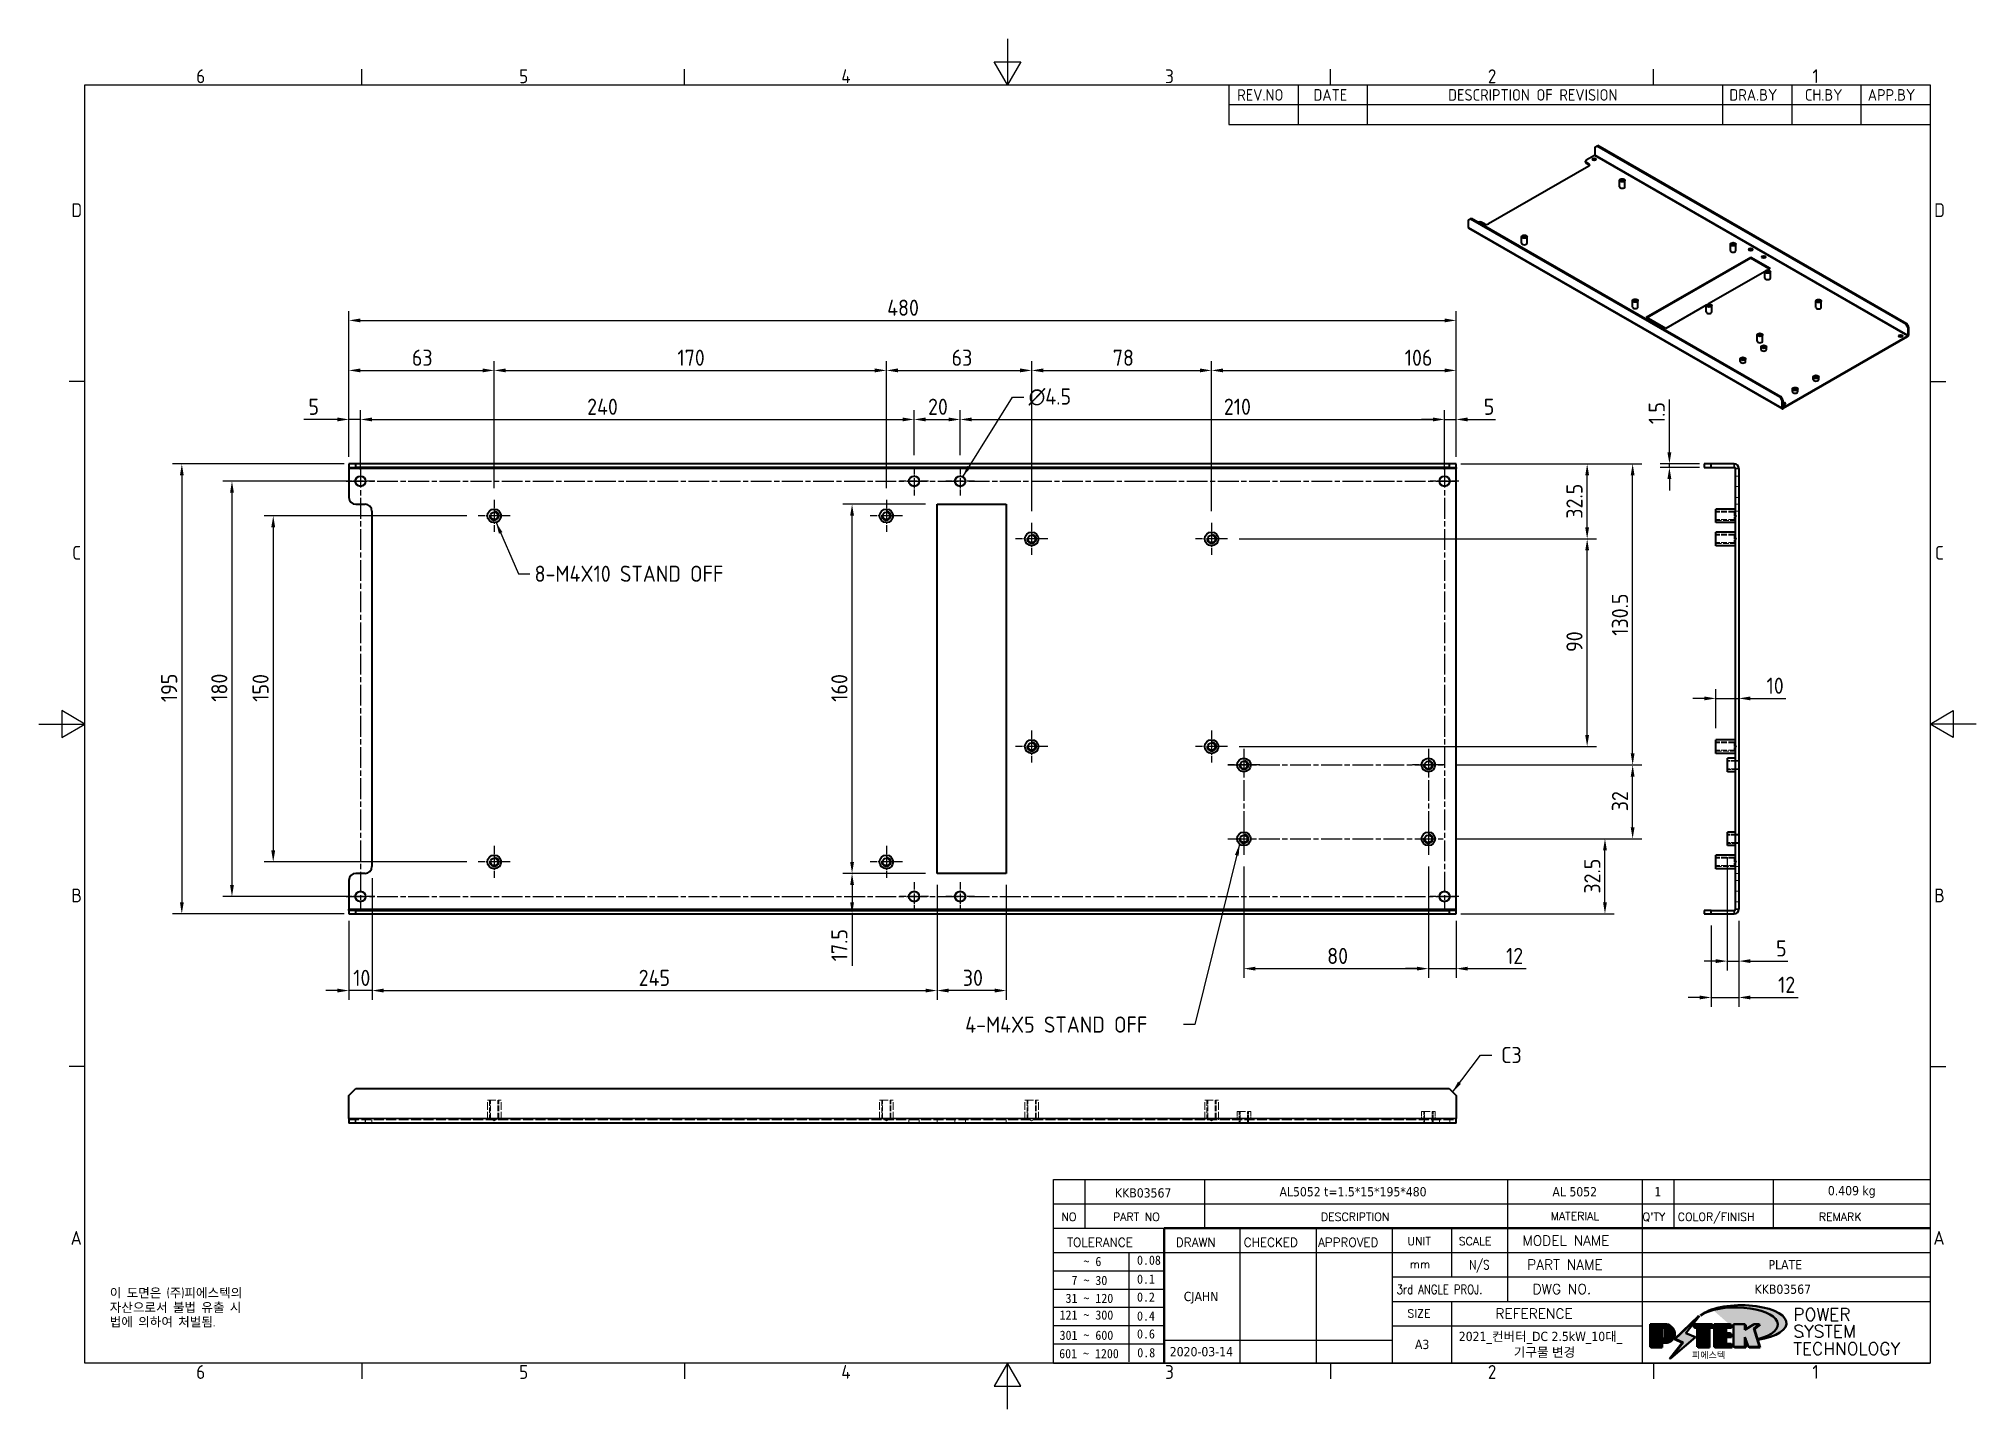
# Model space of a CAD drawing. Header units: millimetres. Extents: x 0 to 840, y 0 to 594.
import ezdxf
from ezdxf.enums import TextEntityAlignment as Align

# ---------------------------------------------------------------- set-up
doc = ezdxf.new("R2010")
doc.units = ezdxf.units.MM
doc.header["$LTSCALE"] = 2
doc.linetypes.add('CHAIN', pattern=[0.3543, 0.2362, -0.0295, 0.0591, -0.0295])
doc.linetypes.add('DASHED', pattern=[0.2067, 0.1654, -0.0413])
doc.layers.get('0').update_dxf_attribs({"color": 3, "lineweight": 25})
for name, color, linetype, lineweight in [('가려진 것(ISO)', 2, 'DASHED', 18), ('가려진 좁은 것(ISO)', 2, 'DASHED', 18), ('가시적인 것(ISO)', 3, 'Continuous', 40), ('가시적인 좁은 것(ISO)', 3, 'Continuous', 35), ('경계(ISO)', 7, 'Continuous', 25), ('기호(ISO)', 5, 'Continuous', 25), ('제목(ISO)', 5, 'Continuous', 50), ('중심 표식(ISO)', 1, 'Continuous', 25), ('중심선(ISO)', 1, 'Continuous', 25), ('치수(ISO)', 2, 'Continuous', 25), ('해치(ISO)', 7, 'Continuous', 18)]:
    doc.layers.add(name, color=color, linetype=linetype, lineweight=lineweight)
doc.styles.add('HAN_291', font='')
doc.styles.add('HAN_370', font='', dxfattribs={"width": 2})
doc.styles.add('ISO Proportiona M2B', font='isocp.shx')
doc.styles.add('RC_284', font='ROMANC.shx')
doc.styles.add('RC_287', font='ROMANC.shx')
doc.styles.add('RC_292', font='ROMANC.shx')
doc.styles.add('ROMANT_294', font='romant.shx')
doc.styles.add('문자 텍스트_M2B', font='isocp.shx')
doc.styles.add('문자 텍스트_PSTEK_POSCO', font='isocp.shx')
doc.styles.add('치수 텍스트_PSTEK_POSCO', font='isocp.shx')
doc.styles.add('텍스트 스타일198', font='tahoma.ttf')
doc.styles.add('텍스트 스타일333', font='ROMANC.shx', dxfattribs={"width": 0.8})
doc.styles.get('HAN_291').set_extended_font_data('GulimChe')
doc.styles.get('HAN_370').set_extended_font_data('GulimChe')
doc.dimstyles.new('치수_PSTEK_POSCO', dxfattribs={"dimscale": 2, "dimtxt": 3.5, "dimasz": 2.5, "dimexe": 2, "dimexo": 2.5, "dimgap": 1, "dimtad": 1, "dimrnd": 1e-08, "dimdsep": 46, "dimtxsty": '치수 텍스트_PSTEK_POSCO', "dimcen": 0.09, "dimdle": 10, "dimclrd": 7, "dimclre": 7, "dimclrt": 2, "dimadec": 1, "dimazin": 2, "dimtfac": 1, "dimtmove": 0, "dimatfit": 3, "dimfxl": 0, "dimtolj": 1, "dimlwd": -1, "dimlwe": -1, "dimarcsym": 0})
doc.dimstyles.new('치수_PSTEK_POSCO$7', dxfattribs={"dimscale": 2, "dimtxt": 3.5, "dimasz": 2.5, "dimexe": 2, "dimexo": 2.5, "dimgap": 1, "dimtad": 1, "dimrnd": 1e-08, "dimdsep": 46, "dimtxsty": '치수 텍스트_PSTEK_POSCO', "dimcen": 0.09, "dimdle": 10, "dimclrd": 7, "dimclre": 7, "dimclrt": 2, "dimadec": 1, "dimazin": 2, "dimtfac": 1, "dimtmove": 0, "dimatfit": 3, "dimfxl": 0, "dimtolj": 1, "dimlwd": -1, "dimlwe": -1, "dimarcsym": 0})

msp = doc.modelspace()

# ---------------------------------------------------------------- texts
at = {"layer": '기호(ISO)', "color": 2}
for s, insert, char_height, attachment_point, style in [('REV.NO', (519.574, 567.166), 5, 7, 'ISO Proportiona M2B'), ('DATE', (552.628, 567.166), 5, 7, 'ISO Proportiona M2B'), ('DESCRIPTION OF REVISION', (611.014, 567.166), 5, 7, 'ISO Proportiona M2B'), ('DRA.BY', (732.951, 567.166), 5, 7, 'ISO Proportiona M2B'), ('CH.BY', (765.729, 567.166), 5, 7, 'ISO Proportiona M2B'), ('APP.BY', (792.955, 567.166), 5, 7, 'ISO Proportiona M2B'), ('{C3}', (634.001, 153.535), 7, 4, '치수 텍스트_PSTEK_POSCO')]:
    msp.add_mtext(s, dxfattribs=dict(at, insert=insert, char_height=char_height, attachment_point=attachment_point, style=style))
at = {"layer": '기호(ISO)', "color": 2, "insert": (429.142, 438.72), "char_height": 7, "width": 22.06304, "attachment_point": 4, "line_spacing_factor": 0.6125, "style": '치수 텍스트_PSTEK_POSCO'}
msp.add_mtext('{\\fAIGDT|b0|i0;\\H7.0000;n\\fisocp|b0|i0;\\H7.0000;4.5}', dxfattribs=at)
at = {"layer": '기호(ISO)', "color": 2, "char_height": 7, "attachment_point": 4, "style": '치수 텍스트_PSTEK_POSCO'}
for s, insert, width in [('{\\fISOCP|b0|i0;\\H7.0000;8-M4X10 STAND OFF}', (214.956, 362.117), 95.69726), ('{\\fISOCP|b0|i0;\\H7.0000;4-M4X5 STAND OFF}', (401.657, 166.703), 92.58522)]:
    msp.add_mtext(s, dxfattribs=dict(at, insert=insert, width=width))
at = {"layer": '기호(ISO)', "color": 7, "insert": (30.789, 52.457), "char_height": 4, "width": 102.48028, "attachment_point": 1, "line_spacing_factor": 0.944221, "style": '문자 텍스트_PSTEK_POSCO'}
msp.add_mtext('{이 도면은 (주)피에스텍의\\P자산으로서 불법 유출 시 \\P법에 의하여 처벌됨.}', dxfattribs=at)

# ---------------------------------------------------------------- blocks, each defined once
blk = doc.blocks.new('경계 Default Border')
at = {"layer": '경계(ISO)'}
for p, q in [((70, 287), (70, 290.4)), ((140, 287), (140, 290.4)), ((280, 287), (280, 290.4)), ((350, 287), (350, 290.4)), ((10, 222.75), (6.6, 222.75)), ((410, 222.75), (413.4, 222.75)), ((10, 74.25), (6.6, 74.25)), ((410, 74.25), (413.4, 74.25)), ((70, 10), (70, 6.6)), ((140, 10), (140, 6.6)), ((280, 10), (280, 6.6)), ((350, 10), (350, 6.6))]:
    blk.add_line(p, q, dxfattribs=at)
at = {"layer": '경계(ISO)', "flags": 128}
for points in [[(210, 297), (210, 287), (207.11, 292), (212.89, 292), (210, 287)], [(10, 10), (10, 287), (410, 287), (410, 10), (10, 10)], [(0, 148.5), (10, 148.5), (5, 151.39), (5, 145.61), (10, 148.5)], [(420, 148.5), (410, 148.5), (415, 151.39), (415, 145.61), (410, 148.5)], [(210, 0), (210, 10), (207.11, 5), (212.89, 5), (210, 10)]]:
    blk.add_lwpolyline(points, dxfattribs=at)
at = {"layer": '경계(ISO)', "color": 2, "char_height": 3, "attachment_point": 7, "style": '문자 텍스트_M2B'}
for s, insert in [('6', (34.14, 287.37)), ('5', (104.14, 287.37)), ('4', (173.97, 287.4)), ('3', (244.17, 287.37)), ('2', (314.13, 287.37)), ('1', (384.49, 287.4)), ('D', (7.08, 258.35)), ('D', (410.88, 258.35)), ('C', (7.24, 184.1)), ('C', (411.04, 184.1)), ('B', (7.08, 109.85)), ('B', (410.88, 109.85)), ('A', (6.91, 35.62)), ('A', (410.71, 35.62)), ('6', (34.14, 6.57)), ('5', (104.14, 6.57)), ('4', (173.97, 6.6)), ('3', (244.17, 6.57)), ('2', (314.13, 6.57)), ('1', (384.49, 6.6))]:
    blk.add_mtext(s, dxfattribs=dict(at, insert=insert))
blk = doc.blocks.new('제목 블록 PSTEK')
for color, points in [(252, [(317.22, 17.06), (322.03, 21.63), (322.28, 21.94), (317.05, 16.98), (318.75, 16.19), (316, 12.72), (316.34, 13), (318.92, 16.27)]), (5, [(321.62, 17.42), (319.53, 18.25), (322.45, 22.02), (317.22, 17.06), (318.92, 16.27), (316.17, 12.8)]), (1, [(324.48, 19.61), (325.24, 19.61), (325.24, 20.26), (321.23, 20.26), (321.23, 19.61), (321.98, 19.61), (321.98, 15.34), (324.48, 15.34)]), (252, [(321.98, 19.61), (321.4, 19.61), (321.4, 19.46), (321.98, 19.46)]), (252, [(324.66, 19.46), (325.42, 19.46), (325.42, 20.11), (325.24, 20.11), (325.24, 19.61), (324.48, 19.61), (324.48, 15.34), (322.16, 15.34), (322.16, 15.19), (324.66, 15.19)]), (1, [(329.23, 20.26), (325.66, 20.26), (325.66, 15.34), (329.36, 15.34), (329.36, 15.99), (328.11, 15.99), (328.11, 17.56), (329.23, 17.56), (329.23, 18.26), (328.11, 18.26), (328.11, 19.61), (329.23, 19.61)]), (252, [(328.29, 19.46), (329.41, 19.46), (329.41, 20.11), (329.23, 20.11), (329.23, 19.61), (328.11, 19.61), (328.11, 18.26), (328.29, 18.26)]), (252, [(328.29, 17.42), (329.41, 17.42), (329.41, 18.11), (329.23, 18.11), (329.23, 17.56), (328.11, 17.56), (328.11, 15.99), (328.29, 15.99)]), (1, [(332.33, 20.26), (329.86, 20.26), (329.86, 15.34), (332.33, 15.34), (332.33, 17.43), (333.07, 15.34), (335.49, 15.34), (334.25, 19.31), (335.44, 20.26), (334.31, 20.26), (332.33, 19)]), (252, [(332.51, 16.93), (332.33, 17.43), (332.33, 15.34), (330.04, 15.34), (330.04, 15.19), (332.51, 15.19)]), (252, [(332.51, 20.11), (332.33, 20.11), (332.33, 19), (332.51, 19.11)]), (252, [(335.62, 20.11), (335.25, 20.11), (334.25, 19.31), (335.49, 15.34), (333.2, 15.34), (333.25, 15.19), (335.66, 15.19), (334.43, 19.16)]), (252, [(329.54, 15.85), (329.36, 15.85), (329.36, 15.34), (325.83, 15.34), (325.83, 15.19), (329.54, 15.19)])]:
    blk.add_hatch(color=color).paths.add_polyline_path(points)
h = blk.add_hatch(color=1)
edge = h.paths.add_edge_path(flags=0)
edge.add_line((314.22, 19.61), (314.22, 17))
edge.add_line((314.22, 17), (314.35, 17))
edge.add_arc((314.35, 17.65), 0.651, 270, 360)
edge.add_line((315, 17.65), (315, 18.96))
edge.add_arc((314.35, 18.96), 0.651, 0, 90)
edge.add_line((314.35, 19.61), (314.22, 19.61))
edge = h.paths.add_edge_path()
edge.add_arc((314.98, 18.29), 1.97, 270, 450)
edge.add_line((314.98, 20.26), (311.77, 20.26))
edge.add_line((311.77, 20.26), (311.77, 15.34))
edge.add_line((311.77, 15.34), (314.22, 15.34))
edge.add_line((314.22, 15.34), (314.22, 16.32))
edge.add_line((314.22, 16.32), (314.98, 16.32))
h = blk.add_hatch(color=252)
edge = h.paths.add_edge_path()
edge.add_arc((314.98, 18.29), 1.97, 270, 406.8279)
edge.add_arc((315.16, 18.14), 1.97, -90, 53.561, ccw=False)
edge.add_line((315.16, 16.17), (314.4, 16.17))
edge.add_line((314.4, 16.17), (314.4, 15.19))
edge.add_line((314.4, 15.19), (311.94, 15.19))
edge.add_line((311.94, 15.19), (311.94, 15.34))
edge.add_line((311.94, 15.34), (314.22, 15.34))
edge.add_line((314.22, 15.34), (314.22, 16.32))
edge.add_line((314.22, 16.32), (314.98, 16.32))
h = blk.add_hatch(color=252)
edge = h.paths.add_edge_path()
edge.add_line((314.4, 19.46), (314.53, 19.46))
edge.add_arc((314.53, 18.81), 0.651, 60.4189, 90, ccw=False)
edge.add_arc((314.35, 18.96), 0.651, 39.9699, 90)
edge.add_line((314.35, 19.61), (314.22, 19.61))
edge.add_line((314.22, 19.61), (314.22, 17))
edge.add_line((314.22, 17), (314.35, 17))
edge.add_arc((314.35, 17.65), 0.651, 270, 274.6931)
edge.add_line((314.4, 17), (314.4, 19.46))
at = {"layer": '해치(ISO)', "true_color": 0x27d1fc}
h = blk.add_hatch(color=140, dxfattribs=at)
edge = h.paths.add_edge_path()
edge.add_ellipse((330.37, 20.16), major_axis=(9.1, 0), ratio=0.40699, start_angle=301.3098, end_angle=507.7437)
edge.add_ellipse((331.53, 20.46), major_axis=(-9.82, 0), ratio=0.39426, start_angle=111.5121, end_angle=334.4703, ccw=False)
edge.add_line((335.14, 16.86), (335.1, 16.99))
at = {"color": 180}
for p, q in [((182.48, 11.79), (182.48, 51.57)), ((182.48, 51.57), (372.48, 51.57)), ((189.27, 51.57), (189.27, 41.01)), ((215.22, 41.01), (215.22, 51.57)), ((280.88, 51.57), (280.88, 41.01)), ((310.09, 51.57), (310.09, 41.01)), ((316.9, 51.57), (316.9, 41.01)), ((338.46, 51.57), (338.46, 41.01)), ((372.48, 51.57), (372.48, 11.79)), ((182.48, 46.29), (372.48, 46.29)), ((182.48, 41.01), (206.45, 41.01)), ((222.94, 11.79), (222.94, 41.01)), ((239.43, 11.79), (239.43, 41.01)), ((255.92, 11.79), (255.92, 41.01)), ((268.69, 41.01), (268.69, 30.45)), ((280.88, 41.01), (280.88, 25.17)), ((310.09, 41.01), (310.09, 11.79)), ((182.48, 35.73), (206.45, 35.73)), ((198.86, 12.03), (198.86, 35.73)), ((206.45, 35.73), (372.48, 35.73)), ((182.48, 31.78), (206.45, 31.78)), ((255.92, 30.45), (372.48, 30.45)), ((182.48, 27.83), (206.45, 27.83)), ((182.48, 23.88), (206.45, 23.88)), ((255.92, 25.17), (372.48, 25.17)), ((268.69, 25.17), (268.69, 11.79)), ((182.48, 19.93), (206.45, 19.93)), ((255.92, 19.89), (310.09, 19.89)), ((182.48, 15.98), (206.45, 15.98)), ((206.45, 16.74), (255.92, 16.74)), ((182.48, 11.79), (372.48, 11.79))]:
    blk.add_line(p, q, dxfattribs=at)
at = {"color": 7, "lineweight": 50}
for p, q in [((206.45, 11.79), (206.45, 41.01)), ((206.45, 41.01), (372.48, 41.01))]:
    blk.add_line(p, q, dxfattribs=at)
at = {"color": 7}
for p, q in [((322.28, 21.94), (317.05, 16.98)), ((322.45, 22.02), (317.22, 17.06)), ((317.22, 17.06), (322.03, 21.63)), ((319.53, 18.25), (322.45, 22.02)), ((322.03, 21.63), (322.28, 21.94)), ((314.98, 20.26), (311.77, 20.26)), ((311.77, 20.26), (311.77, 15.34)), ((314.98, 20.26), (311.77, 20.26)), ((311.77, 20.26), (311.77, 15.34)), ((314.22, 17), (314.22, 19.61)), ((314.22, 19.61), (314.35, 19.61)), ((314.35, 19.61), (314.22, 19.61)), ((314.22, 19.61), (314.22, 17)), ((314.22, 17), (314.22, 19.61)), ((314.22, 19.61), (314.35, 19.61)), ((314.35, 17), (314.22, 17)), ((314.22, 17), (314.35, 17)), ((314.35, 17), (314.22, 17)), ((314.4, 19.46), (314.53, 19.46)), ((314.4, 17), (314.4, 19.46)), ((315, 18.96), (315, 17.65)), ((315, 18.96), (315, 17.65)), ((316.17, 12.8), (321.62, 17.42)), ((317.05, 16.98), (318.75, 16.19)), ((318.92, 16.27), (317.22, 17.06)), ((317.22, 17.06), (318.92, 16.27)), ((321.62, 17.42), (319.53, 18.25)), ((325.24, 20.26), (321.23, 20.26)), ((321.23, 20.26), (321.23, 19.61)), ((325.24, 20.26), (321.23, 20.26)), ((321.23, 20.26), (321.23, 19.61)), ((321.23, 19.61), (321.98, 19.61)), ((321.23, 19.61), (321.98, 19.61)), ((321.4, 19.61), (321.4, 19.46)), ((321.98, 19.61), (321.4, 19.61)), ((321.4, 19.46), (321.98, 19.46)), ((321.98, 19.61), (321.98, 15.34)), ((321.98, 19.46), (321.98, 19.61)), ((321.98, 19.61), (321.98, 15.34)), ((324.48, 19.61), (325.24, 19.61)), ((324.48, 15.34), (324.48, 19.61)), ((325.24, 19.61), (324.48, 19.61)), ((324.48, 19.61), (324.48, 15.34)), ((324.48, 19.61), (325.24, 19.61)), ((324.48, 15.34), (324.48, 19.61)), ((324.66, 19.46), (325.42, 19.46)), ((324.66, 15.19), (324.66, 19.46)), ((325.24, 19.61), (325.24, 20.26)), ((325.24, 19.61), (325.24, 20.26)), ((325.42, 20.11), (325.24, 20.11)), ((325.24, 20.11), (325.24, 19.61)), ((325.42, 19.46), (325.42, 20.11)), ((329.23, 20.26), (325.66, 20.26)), ((325.66, 20.26), (325.66, 15.34)), ((325.66, 20.26), (325.66, 15.34)), ((329.23, 20.26), (325.66, 20.26)), ((328.11, 18.26), (328.11, 19.61)), ((328.11, 19.61), (329.23, 19.61)), ((329.23, 19.61), (328.11, 19.61)), ((328.11, 19.61), (328.11, 18.26)), ((328.11, 18.26), (328.11, 19.61)), ((328.11, 19.61), (329.23, 19.61)), ((329.23, 18.26), (328.11, 18.26)), ((328.11, 18.26), (328.29, 18.26)), ((329.23, 18.26), (328.11, 18.26)), ((328.11, 17.56), (329.23, 17.56)), ((328.11, 15.99), (328.11, 17.56)), ((329.23, 17.56), (328.11, 17.56)), ((328.11, 17.56), (328.11, 15.99)), ((328.11, 17.56), (329.23, 17.56)), ((328.11, 15.99), (328.11, 17.56)), ((328.29, 18.26), (328.29, 19.46)), ((328.29, 19.46), (329.41, 19.46)), ((328.29, 15.99), (328.29, 17.42)), ((328.29, 17.42), (329.41, 17.42)), ((329.23, 19.61), (329.23, 20.26)), ((329.23, 19.61), (329.23, 20.26)), ((329.41, 20.11), (329.23, 20.11)), ((329.23, 20.11), (329.23, 19.61)), ((329.23, 17.56), (329.23, 18.26)), ((329.23, 17.56), (329.23, 18.26)), ((329.41, 18.11), (329.23, 18.11)), ((329.23, 18.11), (329.23, 17.56)), ((329.41, 19.46), (329.41, 20.11)), ((329.41, 17.42), (329.41, 18.11)), ((332.33, 20.26), (329.86, 20.26)), ((329.86, 20.26), (329.86, 15.34)), ((329.86, 20.26), (329.86, 15.34)), ((332.33, 20.26), (329.86, 20.26)), ((334.31, 20.26), (332.33, 19)), ((332.33, 19), (332.33, 20.26)), ((334.31, 20.26), (332.33, 19)), ((332.33, 19), (332.33, 20.26)), ((332.51, 20.11), (332.33, 20.11)), ((332.33, 20.11), (332.33, 19)), ((332.33, 19), (332.51, 19.11)), ((332.33, 17.43), (333.07, 15.34)), ((332.33, 15.34), (332.33, 17.43)), ((332.51, 16.93), (332.33, 17.43)), ((332.33, 17.43), (332.33, 15.34)), ((332.33, 17.43), (333.07, 15.34)), ((332.33, 15.34), (332.33, 17.43)), ((332.51, 19.11), (332.51, 20.11)), ((332.51, 15.19), (332.51, 16.93)), ((334.25, 19.31), (335.44, 20.26)), ((334.25, 19.31), (335.44, 20.26)), ((335.25, 20.11), (334.25, 19.31)), ((335.49, 15.34), (334.25, 19.31)), ((334.25, 19.31), (335.49, 15.34)), ((335.49, 15.34), (334.25, 19.31)), ((335.44, 20.26), (334.31, 20.26)), ((335.44, 20.26), (334.31, 20.26)), ((334.43, 19.16), (335.62, 20.11)), ((335.66, 15.19), (334.43, 19.16)), ((335.62, 20.11), (335.25, 20.11)), ((345.04, 17.5), (344.99, 17.69)), ((311.77, 15.34), (314.22, 15.34)), ((311.77, 15.34), (314.22, 15.34)), ((314.22, 15.34), (311.94, 15.34)), ((311.94, 15.34), (311.94, 15.19)), ((311.94, 15.19), (314.4, 15.19)), ((314.22, 16.32), (314.98, 16.32)), ((314.22, 15.34), (314.22, 16.32)), ((314.98, 16.32), (314.22, 16.32)), ((314.22, 16.32), (314.22, 15.34)), ((314.22, 16.32), (314.98, 16.32)), ((314.22, 15.34), (314.22, 16.32)), ((314.4, 16.17), (315.16, 16.17)), ((314.4, 15.19), (314.4, 16.17)), ((318.75, 16.19), (316, 12.72)), ((316, 12.72), (316.34, 13)), ((318.92, 16.27), (316.17, 12.8)), ((316.34, 13), (318.92, 16.27)), ((321.98, 15.34), (324.48, 15.34)), ((321.98, 15.34), (324.48, 15.34)), ((324.48, 15.34), (322.16, 15.34)), ((322.16, 15.34), (322.16, 15.19)), ((322.16, 15.19), (324.66, 15.19)), ((325.66, 15.34), (329.36, 15.34)), ((325.66, 15.34), (329.36, 15.34)), ((329.36, 15.34), (325.83, 15.34)), ((325.83, 15.34), (325.83, 15.19)), ((325.83, 15.19), (329.54, 15.19)), ((329.36, 15.99), (328.11, 15.99)), ((328.11, 15.99), (328.29, 15.99)), ((329.36, 15.99), (328.11, 15.99)), ((329.36, 15.34), (329.36, 15.99)), ((329.36, 15.34), (329.36, 15.99)), ((329.54, 15.85), (329.36, 15.85)), ((329.36, 15.85), (329.36, 15.34)), ((329.54, 15.19), (329.54, 15.85)), ((329.86, 15.34), (332.33, 15.34)), ((329.86, 15.34), (332.33, 15.34)), ((332.33, 15.34), (330.04, 15.34)), ((330.04, 15.34), (330.04, 15.19)), ((330.04, 15.19), (332.51, 15.19)), ((333.07, 15.34), (335.49, 15.34)), ((333.07, 15.34), (335.49, 15.34)), ((335.49, 15.34), (333.2, 15.34)), ((333.2, 15.34), (333.25, 15.19)), ((333.25, 15.19), (335.66, 15.19))]:
    blk.add_line(p, q, dxfattribs=at)
at = {"color": 5}
for p, q in [((322.45, 22.02), (317.22, 17.06)), ((319.53, 18.25), (322.45, 22.02)), ((316.17, 12.8), (321.62, 17.42)), ((317.22, 17.06), (318.92, 16.27)), ((321.62, 17.42), (319.53, 18.25)), ((318.92, 16.27), (316.17, 12.8))]:
    blk.add_line(p, q, dxfattribs=at)
at = {"color": 1}
for p, q in [((314.98, 20.26), (311.77, 20.26)), ((311.77, 20.26), (311.77, 15.34)), ((314.22, 17), (314.22, 19.61)), ((314.22, 19.61), (314.35, 19.61)), ((314.35, 17), (314.22, 17)), ((315, 18.96), (315, 17.65)), ((325.24, 20.26), (321.23, 20.26)), ((321.23, 20.26), (321.23, 19.61)), ((321.23, 19.61), (321.98, 19.61)), ((321.98, 19.61), (321.98, 15.34)), ((324.48, 19.61), (325.24, 19.61)), ((324.48, 15.34), (324.48, 19.61)), ((325.24, 19.61), (325.24, 20.26)), ((329.23, 20.26), (325.66, 20.26)), ((325.66, 20.26), (325.66, 15.34)), ((328.11, 18.26), (328.11, 19.61)), ((328.11, 19.61), (329.23, 19.61)), ((329.23, 18.26), (328.11, 18.26)), ((328.11, 17.56), (329.23, 17.56)), ((328.11, 15.99), (328.11, 17.56)), ((329.23, 19.61), (329.23, 20.26)), ((329.23, 17.56), (329.23, 18.26)), ((332.33, 20.26), (329.86, 20.26)), ((329.86, 20.26), (329.86, 15.34)), ((334.31, 20.26), (332.33, 19)), ((332.33, 19), (332.33, 20.26)), ((332.33, 17.43), (333.07, 15.34)), ((332.33, 15.34), (332.33, 17.43)), ((334.25, 19.31), (335.44, 20.26)), ((335.49, 15.34), (334.25, 19.31)), ((335.44, 20.26), (334.31, 20.26)), ((311.77, 15.34), (314.22, 15.34)), ((314.22, 16.32), (314.98, 16.32)), ((314.22, 15.34), (314.22, 16.32)), ((321.98, 15.34), (324.48, 15.34)), ((325.66, 15.34), (329.36, 15.34)), ((329.36, 15.99), (328.11, 15.99)), ((329.36, 15.34), (329.36, 15.99)), ((329.86, 15.34), (332.33, 15.34)), ((333.07, 15.34), (335.49, 15.34))]:
    blk.add_line(p, q, dxfattribs=at)
at = {"color": 7}
for centre, radius, start, end in [((314.35, 18.96), 0.651, 0, 90), ((314.35, 18.96), 0.651, 39.9699, 90), ((314.35, 18.96), 0.651, 0, 90), ((314.35, 17.65), 0.651, 270, 0), ((314.35, 17.65), 0.651, 270, 0), ((314.35, 17.65), 0.651, 270, 274.6931), ((314.53, 18.81), 0.651, 60.4189, 90), ((314.98, 18.29), 1.97, 270, 90), ((314.98, 18.29), 1.97, 270, 90), ((314.98, 18.29), 1.97, 270, 46.8279), ((315.16, 18.14), 1.97, 270, 53.561)]:
    blk.add_arc(centre, radius, start, end, dxfattribs=at)
at = {"color": 1}
for centre, radius, start, end in [((314.35, 18.96), 0.651, 0, 90), ((314.35, 17.65), 0.651, 270, 0), ((314.98, 18.29), 1.97, 270, 90)]:
    blk.add_arc(centre, radius, start, end, dxfattribs=at)
at = {"layer": '제목(ISO)', "lineweight": 18}
blk.add_line((182.48, 35.73), (182.48, 11.79), dxfattribs=at)
at = {"layer": '제목(ISO)'}
for p, q in [((322.28, 21.94), (317.05, 16.98)), ((322.45, 22.02), (317.22, 17.06)), ((317.22, 17.06), (322.03, 21.63)), ((319.53, 18.25), (322.45, 22.02)), ((322.03, 21.63), (322.28, 21.94)), ((314.98, 20.26), (311.77, 20.26)), ((311.77, 20.26), (311.77, 15.34)), ((314.22, 17), (314.22, 19.61)), ((314.22, 19.61), (314.35, 19.61)), ((314.35, 19.61), (314.22, 19.61)), ((314.22, 19.61), (314.22, 17)), ((314.35, 17), (314.22, 17)), ((314.22, 17), (314.35, 17)), ((314.4, 19.46), (314.53, 19.46)), ((314.4, 17), (314.4, 19.46)), ((315, 18.96), (315, 17.65)), ((316.17, 12.8), (321.62, 17.42)), ((317.05, 16.98), (318.75, 16.19)), ((317.22, 17.06), (318.92, 16.27)), ((318.92, 16.27), (317.22, 17.06)), ((321.62, 17.42), (319.53, 18.25)), ((325.24, 20.26), (321.23, 20.26)), ((321.23, 20.26), (321.23, 19.61)), ((321.23, 19.61), (321.98, 19.61)), ((321.98, 19.61), (321.4, 19.61)), ((321.4, 19.61), (321.4, 19.46)), ((321.4, 19.46), (321.98, 19.46)), ((321.98, 19.61), (321.98, 15.34)), ((321.98, 19.46), (321.98, 19.61)), ((324.48, 19.61), (325.24, 19.61)), ((324.48, 15.34), (324.48, 19.61)), ((325.24, 19.61), (324.48, 19.61)), ((324.48, 19.61), (324.48, 15.34)), ((324.66, 19.46), (325.42, 19.46)), ((324.66, 15.19), (324.66, 19.46)), ((325.24, 19.61), (325.24, 20.26)), ((325.42, 20.11), (325.24, 20.11)), ((325.24, 20.11), (325.24, 19.61)), ((325.42, 19.46), (325.42, 20.11)), ((329.23, 20.26), (325.66, 20.26)), ((325.66, 20.26), (325.66, 15.34)), ((328.11, 18.26), (328.11, 19.61)), ((328.11, 19.61), (329.23, 19.61)), ((329.23, 19.61), (328.11, 19.61)), ((328.11, 19.61), (328.11, 18.26)), ((329.23, 18.26), (328.11, 18.26)), ((328.11, 18.26), (328.29, 18.26)), ((328.11, 15.99), (328.11, 17.56)), ((328.11, 17.56), (329.23, 17.56)), ((329.23, 17.56), (328.11, 17.56)), ((328.11, 17.56), (328.11, 15.99)), ((328.29, 19.46), (329.41, 19.46)), ((328.29, 18.26), (328.29, 19.46)), ((328.29, 17.42), (329.41, 17.42)), ((328.29, 15.99), (328.29, 17.42)), ((329.23, 19.61), (329.23, 20.26)), ((329.41, 20.11), (329.23, 20.11)), ((329.23, 20.11), (329.23, 19.61)), ((329.23, 17.56), (329.23, 18.26)), ((329.41, 18.11), (329.23, 18.11)), ((329.23, 18.11), (329.23, 17.56)), ((329.41, 19.46), (329.41, 20.11)), ((329.41, 17.42), (329.41, 18.11)), ((332.33, 20.26), (329.86, 20.26)), ((329.86, 20.26), (329.86, 15.34)), ((334.31, 20.26), (332.33, 19)), ((332.33, 19), (332.33, 20.26)), ((332.51, 20.11), (332.33, 20.11)), ((332.33, 20.11), (332.33, 19)), ((332.33, 19), (332.51, 19.11)), ((332.33, 15.34), (332.33, 17.43)), ((332.33, 17.43), (333.07, 15.34)), ((332.51, 16.93), (332.33, 17.43)), ((332.33, 17.43), (332.33, 15.34)), ((332.51, 19.11), (332.51, 20.11)), ((332.51, 15.19), (332.51, 16.93)), ((334.25, 19.31), (335.44, 20.26)), ((335.25, 20.11), (334.25, 19.31)), ((335.49, 15.34), (334.25, 19.31)), ((334.25, 19.31), (335.49, 15.34)), ((335.44, 20.26), (334.31, 20.26)), ((334.43, 19.16), (335.62, 20.11)), ((335.66, 15.19), (334.43, 19.16)), ((335.62, 20.11), (335.25, 20.11)), ((311.77, 15.34), (314.22, 15.34)), ((314.22, 15.34), (311.94, 15.34)), ((311.94, 15.34), (311.94, 15.19)), ((311.94, 15.19), (314.4, 15.19)), ((314.22, 15.34), (314.22, 16.32)), ((314.22, 16.32), (314.98, 16.32)), ((314.98, 16.32), (314.22, 16.32)), ((314.22, 16.32), (314.22, 15.34)), ((314.4, 15.19), (314.4, 16.17)), ((314.4, 16.17), (315.16, 16.17)), ((318.75, 16.19), (316, 12.72)), ((316, 12.72), (316.34, 13)), ((318.92, 16.27), (316.17, 12.8)), ((316.34, 13), (318.92, 16.27)), ((321.98, 15.34), (324.48, 15.34)), ((324.48, 15.34), (322.16, 15.34)), ((322.16, 15.34), (322.16, 15.19)), ((322.16, 15.19), (324.66, 15.19)), ((325.66, 15.34), (329.36, 15.34)), ((329.36, 15.34), (325.83, 15.34)), ((325.83, 15.34), (325.83, 15.19)), ((325.83, 15.19), (329.54, 15.19)), ((329.36, 15.99), (328.11, 15.99)), ((328.11, 15.99), (328.29, 15.99)), ((329.36, 15.34), (329.36, 15.99)), ((329.54, 15.85), (329.36, 15.85)), ((329.36, 15.85), (329.36, 15.34)), ((329.54, 15.19), (329.54, 15.85)), ((329.86, 15.34), (332.33, 15.34)), ((332.33, 15.34), (330.04, 15.34)), ((330.04, 15.34), (330.04, 15.19)), ((330.04, 15.19), (332.51, 15.19)), ((333.07, 15.34), (335.49, 15.34)), ((335.49, 15.34), (333.2, 15.34)), ((333.2, 15.34), (333.25, 15.19)), ((333.25, 15.19), (335.66, 15.19))]:
    blk.add_line(p, q, dxfattribs=at)
at = {"layer": '제목(ISO)', "color": 4}
blk.add_line((335.14, 16.86), (335.1, 16.99), dxfattribs=at)
at = {"layer": '제목(ISO)'}
for centre, radius, start, end in [((314.35, 18.96), 0.651, 0, 90), ((314.35, 18.96), 0.651, 39.9699, 90), ((314.35, 17.65), 0.651, 270, 0), ((314.35, 17.65), 0.651, 270, 274.6931), ((314.53, 18.81), 0.651, 60.4189, 90), ((314.98, 18.29), 1.97, 46.8279, 90), ((314.98, 18.29), 1.97, 270, 46.8279), ((314.98, 18.29), 1.97, 270, 46.8279), ((315.16, 18.14), 1.97, 270, 53.561)]:
    blk.add_arc(centre, radius, start, end, dxfattribs=at)
at = {"layer": '제목(ISO)', "color": 4}
for centre, major_axis, ratio, start_param, end_param in [((331.53, 20.46), (9.82, 0), 0.39426, 5.087845, 8.9792), ((330.37, 20.16), (9.1, 0), 0.40699, 5.258849, 8.861799)]:
    blk.add_ellipse(centre, major_axis=major_axis, ratio=ratio, start_param=start_param, end_param=end_param, dxfattribs=at)
at = {"color": 2}
for s, height, style, p in [('NO', 1.742, 'RC_284', (184.14, 42.62)), ('PART NO', 1.742, 'RC_284', (195.34, 42.62)), ('DESCRIPTION', 1.7424, 'RC_284', (240.4, 42.62)), ("Q'TY", 1.742, 'RC_284', (310.14, 42.62)), ('COLOR/FINISH', 1.7424, 'RC_284', (317.77, 42.62)), ('REMARK', 1.742, 'RC_284', (348.35, 42.62)), (' TOLERANCE', 1.9, 'RC_287', (184.09, 37.01)), ('DRAWN', 1.9, 'RC_287', (208.98, 37.01)), ('CHECKED', 1.9, 'RC_287', (223.69, 37.01)), ('APPROVED', 1.9, 'RC_287', (239.78, 37.01)), ('UNIT', 1.742, 'RC_284', (259.17, 37.34)), ('SCALE', 1.742, 'RC_284', (270.29, 37.34)), ('MODEL NAME', 2.178, 'RC_292', (284.1, 37.25)), ('    ~ 6', 2, 'HAN_291', (183.77, 32.82)), ('0.08', 2, 'HAN_291', (200.55, 33.1)), ('PART NAME', 2.178, 'RC_292', (285.14, 32.03)), ('  7 ~ 30', 2, 'HAN_291', (183.77, 28.71)), ('0.1', 2, 'HAN_291', (200.55, 28.99)), ('mm', 1.742, 'RC_284', (259.65, 32.35)), (' 31 ~ 120', 2, 'HAN_291', (183.77, 24.83)), ('0.2', 2, 'HAN_291', (200.55, 25.11)), (' DWG NO.', 2.178, 'RC_292', (284.81, 26.75)), ('121 ~ 300', 2, 'HAN_291', (183.77, 21.21)), ('0.4', 2, 'HAN_291', (200.55, 21)), ('SIZE', 1.742, 'RC_284', (259.17, 21.69)), ('REFERENCE', 2.178, 'RC_292', (278.27, 21.43)), ('301 ~ 600', 2, 'HAN_291', (183.77, 16.83)), ('0.6', 2, 'HAN_291', (200.55, 17.12)), ('601 ~ 1200', 2, 'HAN_291', (183.68, 12.85)), ('0.8', 2, 'HAN_291', (200.61, 13.06))]:
    blk.add_text(s, height=height, dxfattribs=dict(at, style=style)).set_placement(p)
at = {"color": 2, "style": 'RC_284'}
blk.add_text('MATERIAL', height=1.742, dxfattribs=at).set_placement((295.48, 43.65), align=Align.MIDDLE_CENTER)
at = {"color": 7, "style": '텍스트 스타일333', "width": 0.8}
blk.add_text('N/S', height=2, dxfattribs=at).set_placement((274.78, 33.09), align=Align.MIDDLE_CENTER)
at = {"color": 2, "style": '텍스트 스타일333', "width": 0.8}
blk.add_text('3rd ANGLE PROJ.', height=2, dxfattribs=at).set_placement((256.84, 26.76))
at = {"color": 7, "style": 'ROMANT_294'}
for s, p in [('POWER', (342.83, 20.97)), ('SYSTEM', (342.83, 17.33)), ('TECHNOLOGY', (342.83, 13.57))]:
    blk.add_text(s, height=2.7, dxfattribs=at).set_placement(p)
at = {"color": 7, "insert": (320.85, 14.21), "char_height": 1.4, "attachment_point": 1, "line_spacing_factor": 0.332, "style": 'HAN_370'}
blk.add_mtext('\\fHY견고딕|b0|i0;\\H1.4000;피에스텍', dxfattribs=at)
at = {"layer": '제목(ISO)', "color": 7, "style": '텍스트 스타일198'}
for tag, p in [('질량\\P3;_001', (350.3, 48.16)), ('부품_번호_001', (195.78, 47.68)), ('설명_001', (231.43, 47.92)), ('재질_001', (290.6, 47.93)), ("3._Q'TY_001", (312.71, 47.92)), ('제목_001', (337.44, 32.12)), ('설계자_001', (210.68, 25.23)), ('부품_번호_001', (334.44, 26.81)), ('시트_크기_001', (260.81, 14.84)), ('프로젝트_001', (270.3, 16.58)), ('작성_날짜_001', (207.65, 13.27)), ('프로젝트_002', (282.22, 13.15))]:
    blk.add_attdef(tag, p, '', height=2, dxfattribs=at)
for tag, p in [('4._COLOR', (327.68, 48.93)), ('1._MODEL_NAME', (341.23, 38.37)), ('점검자', (231.18, 26.23)), ('엔지니어링_승인자', (247.67, 26.23)), ('점검_날짜', (231.18, 14.27)), ('엔지니어링_승인_날짜', (247.67, 14.27))]:
    blk.add_attdef(tag, text='', height=2, dxfattribs=at).set_placement(p, align=Align.MIDDLE_CENTER)
blk = doc.blocks.new('*D21')
at = {"layer": 'Defpoints', "color": 0, "transparency": 16777216}
for p in [(139.48, 429), (134.48, 407.73), (139.48, 402.23)]:
    blk.add_point(p, dxfattribs=at)
at = {"layer": '치수(ISO)', "color": 7, "transparency": 16777216}
for p, q in [((129.48, 429), (114.91, 429)), ((134.48, 412.73), (134.48, 433)), ((139.48, 429), (134.48, 429)), ((139.48, 407.23), (139.48, 433)), ((144.48, 429), (149.48, 429))]:
    blk.add_line(p, q, dxfattribs=at)
for points in [[(129.48, 429.83), (129.48, 428.17), (134.48, 429)], [(144.48, 429.83), (144.48, 428.17), (139.48, 429)]]:
    blk.add_solid(points, dxfattribs=at)
at = {"layer": '치수(ISO)', "color": 2, "transparency": 16777216, "insert": (116.91, 434.5), "char_height": 7, "attachment_point": 4, "style": '치수 텍스트_PSTEK_POSCO'}
blk.add_mtext('\\A1;5', dxfattribs=at)
blk = doc.blocks.new('*D22')
at = {"layer": 'Defpoints', "color": 0, "transparency": 16777216}
for p in [(379.48, 429), (379.48, 408.48), (139.48, 402.23)]:
    blk.add_point(p, dxfattribs=at)
at = {"layer": '치수(ISO)', "color": 7, "transparency": 16777216}
for p, q in [((139.48, 407.23), (139.48, 433)), ((144.48, 429), (374.48, 429)), ((379.48, 413.48), (379.48, 433))]:
    blk.add_line(p, q, dxfattribs=at)
for points in [[(144.48, 429.83), (144.48, 428.17), (139.48, 429)], [(374.48, 429.83), (374.48, 428.17), (379.48, 429)]]:
    blk.add_solid(points, dxfattribs=at)
at = {"layer": '치수(ISO)', "color": 2, "transparency": 16777216, "insert": (237.75, 434.5), "char_height": 7, "attachment_point": 4, "style": '치수 텍스트_PSTEK_POSCO'}
blk.add_mtext('\\A1;240', dxfattribs=at)
blk = doc.blocks.new('*D23')
at = {"layer": 'Defpoints', "color": 0, "transparency": 16777216}
for p in [(399.48, 429), (379.48, 408.48), (399.48, 408.48)]:
    blk.add_point(p, dxfattribs=at)
at = {"layer": '치수(ISO)', "color": 7, "transparency": 16777216}
for p, q in [((379.48, 413.48), (379.48, 433)), ((384.48, 429), (394.48, 429)), ((399.48, 413.48), (399.48, 433))]:
    blk.add_line(p, q, dxfattribs=at)
for points in [[(384.48, 429.83), (384.48, 428.17), (379.48, 429)], [(394.48, 429.83), (394.48, 428.17), (399.48, 429)]]:
    blk.add_solid(points, dxfattribs=at)
at = {"layer": '치수(ISO)', "color": 2, "transparency": 16777216, "insert": (385.55, 434.5), "char_height": 7, "attachment_point": 4, "style": '치수 텍스트_PSTEK_POSCO'}
blk.add_mtext('\\A1;20', dxfattribs=at)
blk = doc.blocks.new('*D24')
at = {"layer": 'Defpoints', "color": 0, "transparency": 16777216}
for p in [(609.48, 429), (399.48, 408.48), (609.48, 402.23)]:
    blk.add_point(p, dxfattribs=at)
at = {"layer": '치수(ISO)', "color": 7, "transparency": 16777216}
for p, q in [((399.48, 413.48), (399.48, 433)), ((404.48, 429), (604.48, 429)), ((609.48, 407.23), (609.48, 433))]:
    blk.add_line(p, q, dxfattribs=at)
for points in [[(404.48, 429.83), (404.48, 428.17), (399.48, 429)], [(604.48, 429.83), (604.48, 428.17), (609.48, 429)]]:
    blk.add_solid(points, dxfattribs=at)
at = {"layer": '치수(ISO)', "color": 2, "transparency": 16777216, "insert": (513.8, 434.5), "char_height": 7, "attachment_point": 4, "style": '치수 텍스트_PSTEK_POSCO'}
blk.add_mtext('\\A1;210', dxfattribs=at)
blk = doc.blocks.new('*D25')
at = {"layer": 'Defpoints', "color": 0, "transparency": 16777216}
for p in [(614.48, 429), (614.48, 407.73), (609.48, 402.23)]:
    blk.add_point(p, dxfattribs=at)
at = {"layer": '치수(ISO)', "color": 7, "transparency": 16777216}
for p, q in [((604.48, 429), (599.48, 429)), ((609.48, 407.23), (609.48, 433)), ((609.48, 429), (614.48, 429)), ((614.48, 412.73), (614.48, 433)), ((619.48, 429), (631.57, 429))]:
    blk.add_line(p, q, dxfattribs=at)
for points in [[(604.48, 429.83), (604.48, 428.17), (609.48, 429)], [(619.48, 429.83), (619.48, 428.17), (614.48, 429)]]:
    blk.add_solid(points, dxfattribs=at)
at = {"layer": '치수(ISO)', "color": 2, "transparency": 16777216, "insert": (626.48, 434.5), "char_height": 7, "attachment_point": 4, "style": '치수 텍스트_PSTEK_POSCO'}
blk.add_mtext('\\A1;5', dxfattribs=at)
blk = doc.blocks.new('*D26')
at = {"layer": 'Defpoints', "color": 0, "transparency": 16777216}
for p in [(197.48, 450.25), (134.48, 407.73), (197.48, 394.18)]:
    blk.add_point(p, dxfattribs=at)
at = {"layer": '치수(ISO)', "color": 7, "transparency": 16777216}
for p, q in [((134.48, 412.73), (134.48, 454.25)), ((197.48, 399.18), (197.48, 454.25)), ((139.48, 450.25), (192.48, 450.25))]:
    blk.add_line(p, q, dxfattribs=at)
for points in [[(139.48, 451.09), (139.48, 449.42), (134.48, 450.25)], [(192.48, 451.09), (192.48, 449.42), (197.48, 450.25)]]:
    blk.add_solid(points, dxfattribs=at)
at = {"layer": '치수(ISO)', "color": 2, "transparency": 16777216, "insert": (161.77, 455.75), "char_height": 7, "attachment_point": 4, "style": '치수 텍스트_PSTEK_POSCO'}
blk.add_mtext('\\A1;63', dxfattribs=at)
blk = doc.blocks.new('*D27')
at = {"layer": 'Defpoints', "color": 0, "transparency": 16777216}
for p in [(367.48, 450.25), (197.48, 394.18), (367.48, 394.18)]:
    blk.add_point(p, dxfattribs=at)
at = {"layer": '치수(ISO)', "color": 7, "transparency": 16777216}
for p, q in [((197.48, 399.18), (197.48, 454.25)), ((367.48, 399.18), (367.48, 454.25)), ((202.48, 450.25), (362.48, 450.25))]:
    blk.add_line(p, q, dxfattribs=at)
for points in [[(202.48, 451.09), (202.48, 449.42), (197.48, 450.25)], [(362.48, 451.09), (362.48, 449.42), (367.48, 450.25)]]:
    blk.add_solid(points, dxfattribs=at)
at = {"layer": '치수(ISO)', "color": 2, "transparency": 16777216, "insert": (276.89, 455.75), "char_height": 7, "attachment_point": 4, "style": '치수 텍스트_PSTEK_POSCO'}
blk.add_mtext('\\A1;170', dxfattribs=at)
blk = doc.blocks.new('*D28')
at = {"layer": 'Defpoints', "color": 0, "transparency": 16777216}
for p in [(430.48, 450.25), (367.48, 394.18), (430.48, 384.18)]:
    blk.add_point(p, dxfattribs=at)
at = {"layer": '치수(ISO)', "color": 7, "transparency": 16777216}
for p, q in [((367.48, 399.18), (367.48, 454.25)), ((430.48, 389.18), (430.48, 454.25)), ((372.48, 450.25), (425.48, 450.25))]:
    blk.add_line(p, q, dxfattribs=at)
for points in [[(372.48, 451.09), (372.48, 449.42), (367.48, 450.25)], [(425.48, 451.09), (425.48, 449.42), (430.48, 450.25)]]:
    blk.add_solid(points, dxfattribs=at)
at = {"layer": '치수(ISO)', "color": 2, "transparency": 16777216, "insert": (395.77, 455.75), "char_height": 7, "attachment_point": 4, "style": '치수 텍스트_PSTEK_POSCO'}
blk.add_mtext('\\A1;63', dxfattribs=at)
blk = doc.blocks.new('*D29')
at = {"layer": 'Defpoints', "color": 0, "transparency": 16777216}
for p in [(508.48, 450.25), (430.48, 384.18), (508.48, 384.18)]:
    blk.add_point(p, dxfattribs=at)
at = {"layer": '치수(ISO)', "color": 7, "transparency": 16777216}
for p, q in [((430.48, 389.18), (430.48, 454.25)), ((508.48, 389.18), (508.48, 454.25)), ((435.48, 450.25), (503.48, 450.25))]:
    blk.add_line(p, q, dxfattribs=at)
for points in [[(435.48, 451.09), (435.48, 449.42), (430.48, 450.25)], [(503.48, 451.09), (503.48, 449.42), (508.48, 450.25)]]:
    blk.add_solid(points, dxfattribs=at)
at = {"layer": '치수(ISO)', "color": 2, "transparency": 16777216, "insert": (465.65, 455.75), "char_height": 7, "attachment_point": 4, "style": '치수 텍스트_PSTEK_POSCO'}
blk.add_mtext('\\A1;78', dxfattribs=at)
blk = doc.blocks.new('*D30')
at = {"layer": 'Defpoints', "color": 0, "transparency": 16777216}
for p in [(614.48, 450.25), (614.48, 407.73), (508.48, 384.18)]:
    blk.add_point(p, dxfattribs=at)
at = {"layer": '치수(ISO)', "color": 7, "transparency": 16777216}
for p, q in [((508.48, 389.18), (508.48, 454.25)), ((614.48, 412.73), (614.48, 454.25)), ((513.48, 450.25), (609.48, 450.25))]:
    blk.add_line(p, q, dxfattribs=at)
for points in [[(513.48, 451.09), (513.48, 449.42), (508.48, 450.25)], [(609.48, 451.09), (609.48, 449.42), (614.48, 450.25)]]:
    blk.add_solid(points, dxfattribs=at)
at = {"layer": '치수(ISO)', "color": 2, "transparency": 16777216, "insert": (592.22, 455.75), "char_height": 7, "attachment_point": 4, "style": '치수 텍스트_PSTEK_POSCO'}
blk.add_mtext('\\A1;106', dxfattribs=at)
blk = doc.blocks.new('*D31')
at = {"layer": 'Defpoints', "color": 0, "transparency": 16777216}
for p in [(611.48, 409.73), (671.31, 409.73), (515.43, 377.23)]:
    blk.add_point(p, dxfattribs=at)
at = {"layer": '치수(ISO)', "color": 7, "transparency": 16777216}
for p, q in [((616.48, 409.73), (675.31, 409.73)), ((671.31, 382.23), (671.31, 404.73)), ((520.43, 377.23), (675.31, 377.23))]:
    blk.add_line(p, q, dxfattribs=at)
for points in [[(670.48, 404.73), (672.14, 404.73), (671.31, 409.73)], [(670.48, 382.23), (672.14, 382.23), (671.31, 377.23)]]:
    blk.add_solid(points, dxfattribs=at)
at = {"layer": '치수(ISO)', "color": 2, "transparency": 16777216, "insert": (665.81, 385.99), "char_height": 7, "attachment_point": 4, "rotation": 90, "style": '치수 텍스트_PSTEK_POSCO'}
blk.add_mtext('\\A1;32.5', dxfattribs=at)
blk = doc.blocks.new('*D32')
at = {"layer": 'Defpoints', "color": 0, "transparency": 16777216}
for p in [(515.43, 377.23), (671.31, 377.23), (515.43, 287.23)]:
    blk.add_point(p, dxfattribs=at)
at = {"layer": '치수(ISO)', "color": 7, "transparency": 16777216}
for p, q in [((520.43, 377.23), (675.31, 377.23)), ((671.31, 292.23), (671.31, 372.23)), ((520.43, 287.23), (675.31, 287.23))]:
    blk.add_line(p, q, dxfattribs=at)
for points in [[(670.48, 372.23), (672.14, 372.23), (671.31, 377.23)], [(670.48, 292.23), (672.14, 292.23), (671.31, 287.23)]]:
    blk.add_solid(points, dxfattribs=at)
at = {"layer": '치수(ISO)', "color": 2, "transparency": 16777216, "insert": (665.81, 328.23), "char_height": 7, "attachment_point": 4, "rotation": 90, "style": '치수 텍스트_PSTEK_POSCO'}
blk.add_mtext('\\A1;90', dxfattribs=at)
blk = doc.blocks.new('*D33')
at = {"layer": 'Defpoints', "color": 0, "transparency": 16777216}
for p in [(609.43, 247.23), (679.03, 247.23), (611.48, 214.73)]:
    blk.add_point(p, dxfattribs=at)
at = {"layer": '치수(ISO)', "color": 7, "transparency": 16777216}
for p, q in [((614.43, 247.23), (683.03, 247.23)), ((679.03, 219.73), (679.03, 242.23)), ((616.48, 214.73), (683.03, 214.73))]:
    blk.add_line(p, q, dxfattribs=at)
for points in [[(678.2, 242.23), (679.86, 242.23), (679.03, 247.23)], [(678.2, 219.73), (679.86, 219.73), (679.03, 214.73)]]:
    blk.add_solid(points, dxfattribs=at)
at = {"layer": '치수(ISO)', "color": 2, "transparency": 16777216, "insert": (673.53, 223.49), "char_height": 7, "attachment_point": 4, "rotation": 90, "style": '치수 텍스트_PSTEK_POSCO'}
blk.add_mtext('\\A1;32.5', dxfattribs=at)
blk = doc.blocks.new('*D34')
at = {"layer": 'Defpoints', "color": 0, "transparency": 16777216}
for p in [(611.48, 409.73), (691.03, 409.73), (609.43, 279.23)]:
    blk.add_point(p, dxfattribs=at)
at = {"layer": '치수(ISO)', "color": 7, "transparency": 16777216}
for p, q in [((616.48, 409.73), (695.03, 409.73)), ((691.03, 284.23), (691.03, 404.73)), ((614.43, 279.23), (695.03, 279.23))]:
    blk.add_line(p, q, dxfattribs=at)
for points in [[(690.2, 404.73), (691.86, 404.73), (691.03, 409.73)], [(690.2, 284.23), (691.86, 284.23), (691.03, 279.23)]]:
    blk.add_solid(points, dxfattribs=at)
at = {"layer": '치수(ISO)', "color": 2, "transparency": 16777216, "insert": (685.53, 335.24), "char_height": 7, "attachment_point": 4, "rotation": 90, "style": '치수 텍스트_PSTEK_POSCO'}
blk.add_mtext('\\A1;130.5', dxfattribs=at)
blk = doc.blocks.new('*D35')
at = {"layer": 'Defpoints', "color": 0, "transparency": 16777216}
for p in [(609.43, 279.23), (691.03, 279.23), (609.43, 247.23)]:
    blk.add_point(p, dxfattribs=at)
at = {"layer": '치수(ISO)', "color": 7, "transparency": 16777216}
for p, q in [((614.43, 279.23), (695.03, 279.23)), ((691.03, 252.23), (691.03, 274.23)), ((614.43, 247.23), (695.03, 247.23))]:
    blk.add_line(p, q, dxfattribs=at)
for points in [[(690.2, 274.23), (691.86, 274.23), (691.03, 279.23)], [(690.2, 252.23), (691.86, 252.23), (691.03, 247.23)]]:
    blk.add_solid(points, dxfattribs=at)
at = {"layer": '치수(ISO)', "color": 2, "transparency": 16777216, "insert": (685.53, 259.17), "char_height": 7, "attachment_point": 4, "rotation": 90, "style": '치수 텍스트_PSTEK_POSCO'}
blk.add_mtext('\\A1;32', dxfattribs=at)
blk = doc.blocks.new('*D36')
at = {"layer": 'Defpoints', "color": 0, "transparency": 16777216}
for p in [(190.53, 387.23), (101.66, 237.23), (190.53, 237.23)]:
    blk.add_point(p, dxfattribs=at)
at = {"layer": '치수(ISO)', "color": 7, "transparency": 16777216}
for p, q in [((185.53, 387.23), (97.66, 387.23)), ((101.66, 382.23), (101.66, 242.23)), ((185.53, 237.23), (97.66, 237.23))]:
    blk.add_line(p, q, dxfattribs=at)
for points in [[(100.82, 382.23), (102.49, 382.23), (101.66, 387.23)], [(100.82, 242.23), (102.49, 242.23), (101.66, 237.23)]]:
    blk.add_solid(points, dxfattribs=at)
at = {"layer": '치수(ISO)', "color": 2, "transparency": 16777216, "insert": (96.16, 306.63), "char_height": 7, "attachment_point": 4, "rotation": 90, "style": '치수 텍스트_PSTEK_POSCO'}
blk.add_mtext('\\A1;150', dxfattribs=at)
blk = doc.blocks.new('*D37')
at = {"layer": 'Defpoints', "color": 0, "transparency": 16777216}
for p in [(139.48, 402.23), (83.78, 222.23), (139.48, 222.23)]:
    blk.add_point(p, dxfattribs=at)
at = {"layer": '치수(ISO)', "color": 7, "transparency": 16777216}
for p, q in [((134.48, 402.23), (79.78, 402.23)), ((83.78, 397.23), (83.78, 227.23)), ((134.48, 222.23), (79.78, 222.23))]:
    blk.add_line(p, q, dxfattribs=at)
for points in [[(82.94, 397.23), (84.61, 397.23), (83.78, 402.23)], [(82.94, 227.23), (84.61, 227.23), (83.78, 222.23)]]:
    blk.add_solid(points, dxfattribs=at)
at = {"layer": '치수(ISO)', "color": 2, "transparency": 16777216, "insert": (78.28, 306.63), "char_height": 7, "attachment_point": 4, "rotation": 90, "style": '치수 텍스트_PSTEK_POSCO'}
blk.add_mtext('\\A1;180', dxfattribs=at)
blk = doc.blocks.new('*D38')
at = {"layer": 'Defpoints', "color": 0, "transparency": 16777216}
for p in [(352.61, 392.23), (389.48, 392.23), (389.48, 232.23)]:
    blk.add_point(p, dxfattribs=at)
at = {"layer": '치수(ISO)', "color": 7, "transparency": 16777216}
for p, q in [((384.48, 392.23), (348.61, 392.23)), ((352.61, 237.23), (352.61, 387.23)), ((384.48, 232.23), (348.61, 232.23))]:
    blk.add_line(p, q, dxfattribs=at)
for points in [[(351.78, 387.23), (353.45, 387.23), (352.61, 392.23)], [(351.78, 237.23), (353.45, 237.23), (352.61, 232.23)]]:
    blk.add_solid(points, dxfattribs=at)
at = {"layer": '치수(ISO)', "color": 2, "transparency": 16777216, "insert": (347.11, 306.63), "char_height": 7, "attachment_point": 4, "rotation": 90, "style": '치수 텍스트_PSTEK_POSCO'}
blk.add_mtext('\\A1;160', dxfattribs=at)
blk = doc.blocks.new('*D39')
at = {"layer": 'Defpoints', "color": 0, "transparency": 16777216}
for p in [(144.48, 235.23), (389.48, 232.23), (389.48, 181.47)]:
    blk.add_point(p, dxfattribs=at)
at = {"layer": '치수(ISO)', "color": 7, "transparency": 16777216}
for p, q in [((144.48, 230.23), (144.48, 177.47)), ((389.48, 227.23), (389.48, 177.47)), ((149.48, 181.47), (384.48, 181.47))]:
    blk.add_line(p, q, dxfattribs=at)
for points in [[(149.48, 182.3), (149.48, 180.64), (144.48, 181.47)], [(384.48, 182.3), (384.48, 180.64), (389.48, 181.47)]]:
    blk.add_solid(points, dxfattribs=at)
at = {"layer": '치수(ISO)', "color": 2, "transparency": 16777216, "insert": (260.09, 186.97), "char_height": 7, "attachment_point": 4, "style": '치수 텍스트_PSTEK_POSCO'}
blk.add_mtext('\\A1;245', dxfattribs=at)
blk = doc.blocks.new('*D40')
at = {"layer": 'Defpoints', "color": 0, "transparency": 16777216}
for p in [(389.48, 232.23), (419.48, 232.23), (389.48, 181.47)]:
    blk.add_point(p, dxfattribs=at)
at = {"layer": '치수(ISO)', "color": 7, "transparency": 16777216}
for p, q in [((389.48, 227.23), (389.48, 177.47)), ((419.48, 227.23), (419.48, 177.47)), ((414.48, 181.47), (394.48, 181.47))]:
    blk.add_line(p, q, dxfattribs=at)
for points in [[(394.48, 182.3), (394.48, 180.64), (389.48, 181.47)], [(414.48, 182.3), (414.48, 180.64), (419.48, 181.47)]]:
    blk.add_solid(points, dxfattribs=at)
at = {"layer": '치수(ISO)', "color": 2, "transparency": 16777216, "insert": (400.62, 186.97), "char_height": 7, "attachment_point": 4, "style": '치수 텍스트_PSTEK_POSCO'}
blk.add_mtext('\\A1;30', dxfattribs=at)
blk = doc.blocks.new('*D41')
at = {"layer": 'Defpoints', "color": 0, "transparency": 16777216}
for p in [(389.48, 232.23), (291.66, 214.73), (352.61, 214.73)]:
    blk.add_point(p, dxfattribs=at)
at = {"layer": '치수(ISO)', "color": 7, "transparency": 16777216}
for p, q in [((384.48, 232.23), (348.61, 232.23)), ((352.61, 227.23), (352.61, 219.73)), ((352.61, 214.73), (352.61, 192.14))]:
    blk.add_line(p, q, dxfattribs=at)
for points in [[(351.78, 227.23), (353.45, 227.23), (352.61, 232.23)], [(351.78, 219.73), (353.45, 219.73), (352.61, 214.73)]]:
    blk.add_solid(points, dxfattribs=at)
at = {"layer": '치수(ISO)', "color": 2, "transparency": 16777216, "insert": (347.11, 194.14), "char_height": 7, "attachment_point": 4, "rotation": 90, "style": '치수 텍스트_PSTEK_POSCO'}
blk.add_mtext('\\A1;17.5', dxfattribs=at)
blk = doc.blocks.new('*D42')
at = {"layer": 'Defpoints', "color": 0, "transparency": 16777216}
for p in [(732.08, 244.28), (737.08, 216.73), (737.08, 194.23)]:
    blk.add_point(p, dxfattribs=at)
at = {"layer": '치수(ISO)', "color": 7, "transparency": 16777216}
for p, q in [((732.08, 239.28), (732.08, 190.23)), ((737.08, 211.73), (737.08, 190.23)), ((727.08, 194.23), (722.08, 194.23)), ((732.08, 194.23), (737.08, 194.23)), ((742.08, 194.23), (758.29, 194.23))]:
    blk.add_line(p, q, dxfattribs=at)
for points in [[(727.08, 195.06), (727.08, 193.4), (732.08, 194.23)], [(742.08, 195.06), (742.08, 193.4), (737.08, 194.23)]]:
    blk.add_solid(points, dxfattribs=at)
at = {"layer": '치수(ISO)', "color": 2, "transparency": 16777216, "insert": (753.2, 199.73), "char_height": 7, "attachment_point": 4, "style": '치수 텍스트_PSTEK_POSCO'}
blk.add_mtext('\\A1;5', dxfattribs=at)
blk = doc.blocks.new('*D43')
at = {"layer": 'Defpoints', "color": 0, "transparency": 16777216}
for p in [(725.08, 214.73), (737.08, 216.73), (737.08, 178.46)]:
    blk.add_point(p, dxfattribs=at)
at = {"layer": '치수(ISO)', "color": 7, "transparency": 16777216}
for p, q in [((737.08, 211.73), (737.08, 174.46)), ((725.08, 209.73), (725.08, 174.46)), ((720.08, 178.46), (715.08, 178.46)), ((725.08, 178.46), (737.08, 178.46)), ((742.08, 178.46), (762.8, 178.46))]:
    blk.add_line(p, q, dxfattribs=at)
for points in [[(720.08, 179.3), (720.08, 177.63), (725.08, 178.46)], [(742.08, 179.3), (742.08, 177.63), (737.08, 178.46)]]:
    blk.add_solid(points, dxfattribs=at)
at = {"layer": '치수(ISO)', "color": 2, "transparency": 16777216, "insert": (754.08, 183.96), "char_height": 7, "attachment_point": 4, "style": '치수 텍스트_PSTEK_POSCO'}
blk.add_mtext('\\A1;12', dxfattribs=at)
blk = doc.blocks.new('*D44')
at = {"layer": 'Defpoints', "color": 0, "transparency": 16777216}
for p in [(737.08, 308.09), (737.08, 304.42), (727.08, 290.18)]:
    blk.add_point(p, dxfattribs=at)
at = {"layer": '치수(ISO)', "color": 7, "transparency": 16777216}
for p, q in [((727.08, 295.18), (727.08, 312.09)), ((722.08, 308.09), (717.08, 308.09)), ((727.08, 308.09), (737.08, 308.09)), ((742.08, 308.09), (757.39, 308.09))]:
    blk.add_line(p, q, dxfattribs=at)
for points in [[(722.08, 308.92), (722.08, 307.26), (727.08, 308.09)], [(742.08, 308.92), (742.08, 307.26), (737.08, 308.09)]]:
    blk.add_solid(points, dxfattribs=at)
at = {"layer": '치수(ISO)', "color": 2, "transparency": 16777216, "insert": (749.08, 313.59), "char_height": 7, "attachment_point": 4, "style": '치수 텍스트_PSTEK_POSCO'}
blk.add_mtext('\\A1;10', dxfattribs=at)
blk = doc.blocks.new('*D45')
at = {"layer": 'Defpoints', "color": 0, "transparency": 16777216}
for p in [(706.97, 409.73), (725.08, 409.73), (725.08, 408.23)]:
    blk.add_point(p, dxfattribs=at)
at = {"layer": '치수(ISO)', "color": 7, "transparency": 16777216}
for p, q in [((706.97, 414.73), (706.97, 437.65)), ((720.08, 409.73), (702.97, 409.73)), ((720.08, 408.23), (702.97, 408.23)), ((706.97, 408.23), (706.97, 409.73)), ((706.97, 403.23), (706.97, 398.23))]:
    blk.add_line(p, q, dxfattribs=at)
for points in [[(706.13, 414.73), (707.8, 414.73), (706.97, 409.73)], [(706.13, 403.23), (707.8, 403.23), (706.97, 408.23)]]:
    blk.add_solid(points, dxfattribs=at)
at = {"layer": '치수(ISO)', "color": 2, "transparency": 16777216, "insert": (701.47, 426.96), "char_height": 7, "attachment_point": 4, "rotation": 90, "style": '치수 텍스트_PSTEK_POSCO'}
blk.add_mtext('\\A1;1.5', dxfattribs=at)
blk = doc.blocks.new('*D46')
at = {"layer": 'Defpoints', "color": 0, "transparency": 16777216}
for p in [(614.48, 471.93), (134.48, 407.73), (614.48, 407.73)]:
    blk.add_point(p, dxfattribs=at)
at = {"layer": '치수(ISO)', "color": 7, "transparency": 16777216}
for p, q in [((134.48, 412.73), (134.48, 475.93)), ((139.48, 471.93), (609.48, 471.93)), ((614.48, 412.73), (614.48, 475.93))]:
    blk.add_line(p, q, dxfattribs=at)
for points in [[(139.48, 472.76), (139.48, 471.09), (134.48, 471.93)], [(609.48, 472.76), (609.48, 471.09), (614.48, 471.93)]]:
    blk.add_solid(points, dxfattribs=at)
at = {"layer": '치수(ISO)', "color": 2, "transparency": 16777216, "insert": (367.82, 477.43), "char_height": 7, "attachment_point": 4, "style": '치수 텍스트_PSTEK_POSCO'}
blk.add_mtext('\\A1;480', dxfattribs=at)
blk = doc.blocks.new('*D47')
at = {"layer": 'Defpoints', "color": 0, "transparency": 16777216}
for p in [(137.48, 409.73), (62.03, 214.73), (137.48, 214.73)]:
    blk.add_point(p, dxfattribs=at)
at = {"layer": '치수(ISO)', "color": 7, "transparency": 16777216}
for p, q in [((132.48, 409.73), (58.03, 409.73)), ((62.03, 404.73), (62.03, 219.73)), ((132.48, 214.73), (58.03, 214.73))]:
    blk.add_line(p, q, dxfattribs=at)
for points in [[(61.2, 404.73), (62.87, 404.73), (62.03, 409.73)], [(61.2, 219.73), (62.87, 219.73), (62.03, 214.73)]]:
    blk.add_solid(points, dxfattribs=at)
at = {"layer": '치수(ISO)', "color": 2, "transparency": 16777216, "insert": (56.53, 306.47), "char_height": 7, "attachment_point": 4, "rotation": 90, "style": '치수 텍스트_PSTEK_POSCO'}
blk.add_mtext('\\A1;195', dxfattribs=at)
blk = doc.blocks.new('*D48')
at = {"layer": 'Defpoints', "color": 0, "transparency": 16777216}
for p in [(522.48, 240.28), (602.48, 240.28), (602.48, 190.97)]:
    blk.add_point(p, dxfattribs=at)
at = {"layer": '치수(ISO)', "color": 7, "transparency": 16777216}
for p, q in [((522.48, 235.28), (522.48, 186.97)), ((602.48, 235.28), (602.48, 186.97)), ((527.48, 190.97), (597.48, 190.97))]:
    blk.add_line(p, q, dxfattribs=at)
for points in [[(527.48, 191.8), (527.48, 190.14), (522.48, 190.97)], [(597.48, 191.8), (597.48, 190.14), (602.48, 190.97)]]:
    blk.add_solid(points, dxfattribs=at)
at = {"layer": '치수(ISO)', "color": 2, "transparency": 16777216, "insert": (558.6, 196.47), "char_height": 7, "attachment_point": 4, "style": '치수 텍스트_PSTEK_POSCO'}
blk.add_mtext('\\A1;80', dxfattribs=at)
blk = doc.blocks.new('*D49')
at = {"layer": 'Defpoints', "color": 0, "transparency": 16777216}
for p in [(602.48, 240.28), (614.48, 216.73), (614.48, 190.97)]:
    blk.add_point(p, dxfattribs=at)
at = {"layer": '치수(ISO)', "color": 7, "transparency": 16777216}
for p, q in [((602.48, 235.28), (602.48, 186.97)), ((614.48, 211.73), (614.48, 186.97)), ((597.48, 190.97), (592.48, 190.97)), ((602.48, 190.97), (614.48, 190.97)), ((619.48, 190.97), (644.86, 190.97))]:
    blk.add_line(p, q, dxfattribs=at)
for points in [[(597.48, 191.8), (597.48, 190.14), (602.48, 190.97)], [(619.48, 191.8), (619.48, 190.14), (614.48, 190.97)]]:
    blk.add_solid(points, dxfattribs=at)
at = {"layer": '치수(ISO)', "color": 2, "transparency": 16777216, "insert": (636.14, 196.47), "char_height": 7, "attachment_point": 4, "style": '치수 텍스트_PSTEK_POSCO'}
blk.add_mtext('\\A1;12', dxfattribs=at)
blk = doc.blocks.new('*D50')
at = {"layer": 'Defpoints', "color": 0, "transparency": 16777216}
for p in [(144.48, 235.23), (134.48, 216.73), (134.48, 181.47)]:
    blk.add_point(p, dxfattribs=at)
at = {"layer": '치수(ISO)', "color": 7, "transparency": 16777216}
for p, q in [((144.48, 230.23), (144.48, 177.47)), ((134.48, 211.73), (134.48, 177.47)), ((129.48, 181.47), (124.48, 181.47)), ((144.48, 181.47), (134.48, 181.47)), ((149.48, 181.47), (154.48, 181.47))]:
    blk.add_line(p, q, dxfattribs=at)
for points in [[(129.48, 182.3), (129.48, 180.64), (134.48, 181.47)], [(149.48, 182.3), (149.48, 180.64), (144.48, 181.47)]]:
    blk.add_solid(points, dxfattribs=at)
at = {"layer": '치수(ISO)', "color": 2, "transparency": 16777216, "insert": (136.32, 186.97), "char_height": 7, "attachment_point": 4, "style": '치수 텍스트_PSTEK_POSCO'}
blk.add_mtext('\\A1;10', dxfattribs=at)

# ---------------------------------------------------------------- dimensions: what is measured, and where the dimension line sits
at = {"layer": '치수(ISO)', "color": 7}
for base, p1, p2, angle, override, picture, middle in [((614.477, 471.927), (134.477, 407.73), (614.477, 407.73), 180, {"dimdec": 2, "dimtp": 0, "dimtm": 0, "dimtdec": 2, "dimtofl": 0, "dimatfit": 1}, '*D46', (374.477, 471.927)), ((197.477, 450.253), (134.477, 407.73), (197.477, 394.18), 180, {"dimdec": 2, "dimtp": 0, "dimtm": 0, "dimtdec": 2, "dimtofl": 0, "dimatfit": 1}, '*D26', (165.977, 450.253)), ((367.477, 450.253), (197.477, 394.18), (367.477, 394.18), 180, {"dimdec": 2, "dimtp": 0, "dimtm": 0, "dimtdec": 2, "dimtofl": 0, "dimatfit": 1}, '*D27', (282.497, 450.253)), ((430.477, 450.253), (367.477, 394.18), (430.477, 384.18), 180, {"dimdec": 2, "dimtp": 0, "dimtm": 0, "dimtdec": 2, "dimtofl": 0, "dimatfit": 1}, '*D28', (399.977, 450.253)), ((508.477, 450.253), (430.477, 384.18), (508.477, 384.18), 180, {"dimdec": 2, "dimtp": 0, "dimtm": 0, "dimtdec": 2, "dimtofl": 0, "dimatfit": 1}, '*D29', (469.497, 450.253)), ((614.477, 450.253), (508.477, 384.18), (614.477, 407.73), 180, {"dimdec": 2, "dimtp": 0, "dimtm": 0, "dimtdec": 2, "dimtofl": 0, "dimatfit": 1}, '*D30', (597.997, 450.253)), ((139.477, 428.999), (134.477, 407.73), (139.477, 402.23), 180, {"dimdec": 2, "dimtp": 0, "dimtm": 0, "dimtdec": 2, "dimtofl": 1, "dimatfit": 1}, '*D21', (118.456, 428.999)), ((379.477, 428.999), (139.477, 402.23), (379.477, 408.48), 180, {"dimdec": 2, "dimtp": 0, "dimtm": 0, "dimtdec": 2, "dimtofl": 0, "dimatfit": 1}, '*D22', (244.497, 428.999)), ((399.477, 428.999), (379.477, 408.48), (399.477, 408.48), 180, {"dimdec": 2, "dimtp": 0, "dimtm": 0, "dimtdec": 2, "dimtofl": 0, "dimatfit": 1}, '*D23', (389.497, 428.999)), ((609.477, 428.999), (399.477, 408.48), (609.477, 402.23), 180, {"dimdec": 2, "dimtp": 0, "dimtm": 0, "dimtdec": 2, "dimtofl": 0, "dimatfit": 1}, '*D24', (519.497, 428.999)), ((614.477, 428.999), (609.477, 402.23), (614.477, 407.73), 180, {"dimdec": 2, "dimtp": 0, "dimtm": 0, "dimtdec": 2, "dimtofl": 1, "dimatfit": 1}, '*D25', (628.022, 428.999)), ((706.968, 409.73), (725.083, 408.23), (725.083, 409.73), 270, {"dimdec": 2, "dimtp": 0, "dimtm": 0, "dimtdec": 2, "dimtofl": 1, "dimatfit": 1}, '*D45', (706.968, 431.308)), ((62.033, 214.73), (137.477, 409.73), (137.477, 214.73), 90, {"dimdec": 2, "dimtp": 0, "dimtm": 0, "dimtdec": 2, "dimtofl": 0, "dimatfit": 1}, '*D47', (62.033, 312.23)), ((671.309, 409.73), (515.427, 377.23), (611.477, 409.73), 90, {"dimdec": 2, "dimtp": 0, "dimtm": 0, "dimtdec": 2, "dimtofl": 0, "dimatfit": 1}, '*D31', (671.309, 393.48)), ((691.032, 409.73), (609.427, 279.23), (611.477, 409.73), 90, {"dimdec": 2, "dimtp": 0, "dimtm": 0, "dimtdec": 2, "dimtofl": 0, "dimatfit": 1}, '*D34', (691.032, 344.48)), ((83.775, 222.23), (139.477, 402.23), (139.477, 222.23), 90, {"dimdec": 2, "dimtp": 0, "dimtm": 0, "dimtdec": 2, "dimtofl": 0, "dimatfit": 1}, '*D37', (83.775, 312.23)), ((101.655, 237.23), (190.527, 387.23), (190.527, 237.23), 90, {"dimdec": 2, "dimtp": 0, "dimtm": 0, "dimtdec": 2, "dimtofl": 0, "dimatfit": 1}, '*D36', (101.655, 312.23)), ((352.612, 392.23), (389.477, 232.23), (389.477, 392.23), 90, {"dimdec": 2, "dimtp": 0, "dimtm": 0, "dimtdec": 2, "dimtofl": 0, "dimatfit": 1}, '*D38', (352.612, 312.23)), ((671.309, 377.23), (515.427, 287.23), (515.427, 377.23), 90, {"dimdec": 2, "dimtp": 0, "dimtm": 0, "dimtdec": 2, "dimtofl": 0, "dimatfit": 1}, '*D32', (671.309, 332.23)), ((737.083, 308.092), (727.083, 290.18), (737.083, 304.419), 180, {"dimdec": 2, "dimse2": 1, "dimtp": 0, "dimtm": 0, "dimtdec": 2, "dimtofl": 1, "dimatfit": 1}, '*D44', (752.236, 308.092)), ((691.032, 279.23), (609.427, 247.23), (609.427, 279.23), 90, {"dimdec": 2, "dimtp": 0, "dimtm": 0, "dimtdec": 2, "dimtofl": 0, "dimatfit": 1}, '*D35', (691.032, 263.23)), ((679.032, 247.23), (611.477, 214.73), (609.427, 247.23), 90, {"dimdec": 2, "dimtp": 0, "dimtm": 0, "dimtdec": 2, "dimtofl": 0, "dimatfit": 1}, '*D33', (679.032, 230.98)), ((737.083, 194.23), (732.083, 244.28), (737.083, 216.73), 180, {"dimdec": 2, "dimtp": 0, "dimtm": 0, "dimtdec": 2, "dimtofl": 1, "dimatfit": 1}, '*D42', (754.748, 194.23)), ((134.477, 181.47), (144.477, 235.23), (134.477, 216.73), 180, {"dimdec": 2, "dimtp": 0, "dimtm": 0, "dimtdec": 2, "dimtofl": 1, "dimatfit": 1}, '*D50', (139.477, 181.47)), ((389.477, 181.47), (144.477, 235.23), (389.477, 232.23), 180, {"dimdec": 2, "dimtp": 0, "dimtm": 0, "dimtdec": 2, "dimtofl": 0, "dimatfit": 1}, '*D39', (266.977, 181.47)), ((602.477, 190.972), (522.477, 240.28), (602.477, 240.28), 180, {"dimdec": 2, "dimtp": 0, "dimtm": 0, "dimtdec": 2, "dimtofl": 0, "dimatfit": 1}, '*D48', (562.457, 190.972)), ((614.477, 190.972), (602.477, 240.28), (614.477, 216.73), 180, {"dimdec": 2, "dimtp": 0, "dimtm": 0, "dimtdec": 2, "dimtofl": 1, "dimatfit": 1}, '*D49', (639.497, 190.972)), ((352.612, 214.73), (389.477, 232.23), (291.66, 214.73), 90, {"dimdec": 2, "dimse2": 1, "dimtp": 0, "dimtm": 0, "dimtdec": 2, "dimtofl": 0, "dimatfit": 2}, '*D41', (352.612, 200.935)), ((389.477, 181.47), (419.477, 232.23), (389.477, 232.23), 180, {"dimdec": 2, "dimtp": 0, "dimtm": 0, "dimtdec": 2, "dimtofl": 0, "dimatfit": 1}, '*D40', (404.477, 181.47)), ((737.083, 178.462), (725.083, 214.73), (737.083, 216.73), 180, {"dimdec": 2, "dimtp": 0, "dimtm": 0, "dimtdec": 2, "dimtofl": 1, "dimatfit": 1}, '*D43', (757.438, 178.462))]:
    dim = msp.add_linear_dim(base=base, p1=p1, p2=p2, angle=angle, dimstyle='치수_PSTEK_POSCO', override=override, dxfattribs=at)
    dim.commit()
    dim.dimension.update_dxf_attribs({"geometry": picture, "text_midpoint": middle, "dimtype": 160})

# ---------------------------------------------------------------- linework, layer by layer
at = {"layer": '가려진 것(ISO)', "ltscale": 1.428422}
for p, q in [((737.083, 404.48), (735.583, 404.48)), ((737.083, 399.98), (735.583, 399.98)), ((735.583, 392.23), (737.083, 392.23)), ((735.583, 232.23), (737.083, 232.23)), ((737.083, 224.48), (735.583, 224.48)), ((737.083, 219.98), (735.583, 219.98)), ((137.227, 123.992), (137.227, 125.492)), ((141.727, 123.992), (141.727, 125.492)), ((144.477, 125.492), (144.477, 123.992)), ((377.227, 123.992), (377.227, 125.492)), ((381.727, 123.992), (381.727, 125.492)), ((389.477, 125.492), (389.477, 123.992)), ((397.227, 123.992), (397.227, 125.492)), ((401.727, 123.992), (401.727, 125.492)), ((419.477, 125.492), (419.477, 123.992)), ((607.227, 123.992), (607.227, 125.492)), ((611.727, 123.992), (611.727, 125.492))]:
    msp.add_line(p, q, dxfattribs=at)
at = {"layer": '가려진 것(ISO)', "ltscale": 7.618686}
for p, q in [((735.083, 389.23), (727.083, 389.23)), ((735.083, 388.851), (727.083, 388.851)), ((735.083, 385.609), (727.083, 385.609)), ((727.083, 385.23), (735.083, 385.23)), ((735.083, 379.23), (727.083, 379.23)), ((735.083, 378.851), (727.083, 378.851)), ((735.083, 375.609), (727.083, 375.609)), ((727.083, 375.23), (735.083, 375.23)), ((735.083, 289.23), (727.083, 289.23)), ((735.083, 288.851), (727.083, 288.851)), ((735.083, 285.609), (727.083, 285.609)), ((727.083, 285.23), (735.083, 285.23)), ((735.083, 239.23), (727.083, 239.23)), ((735.083, 238.851), (727.083, 238.851)), ((735.083, 235.609), (727.083, 235.609)), ((727.083, 235.23), (735.083, 235.23)), ((195.477, 133.992), (195.477, 125.992)), ((195.856, 125.992), (195.856, 133.992)), ((199.098, 125.992), (199.098, 133.992)), ((199.477, 125.992), (199.477, 133.992)), ((365.477, 133.992), (365.477, 125.992)), ((365.856, 125.992), (365.856, 133.992)), ((369.098, 125.992), (369.098, 133.992)), ((369.477, 125.992), (369.477, 133.992)), ((428.477, 133.992), (428.477, 125.992)), ((428.856, 125.992), (428.856, 133.992)), ((432.098, 125.992), (432.098, 133.992)), ((432.477, 125.992), (432.477, 133.992)), ((506.477, 133.992), (506.477, 125.992)), ((506.856, 125.992), (506.856, 133.992)), ((510.098, 125.992), (510.098, 133.992)), ((510.477, 125.992), (510.477, 133.992))]:
    msp.add_line(p, q, dxfattribs=at)
at = {"layer": '가려진 것(ISO)', "ltscale": 5.983681}
for p, q in [((735.083, 389.23), (735.083, 385.23)), ((735.083, 379.23), (735.083, 375.23)), ((735.083, 289.23), (735.083, 285.23)), ((735.083, 239.23), (735.083, 235.23))]:
    msp.add_line(p, q, dxfattribs=at)
at = {"layer": '가려진 것(ISO)', "ltscale": 1.800898}
for p, q in [((736.057, 387.23), (735.083, 388.851)), ((736.057, 387.23), (735.083, 385.609)), ((736.057, 377.23), (735.083, 378.851)), ((736.057, 377.23), (735.083, 375.609)), ((736.057, 287.23), (735.083, 288.851)), ((736.057, 287.23), (735.083, 285.609)), ((736.057, 237.23), (735.083, 238.851)), ((736.057, 237.23), (735.083, 235.609)), ((197.477, 125.018), (195.856, 125.992)), ((197.477, 125.018), (199.098, 125.992)), ((367.477, 125.018), (365.856, 125.992)), ((367.477, 125.018), (369.098, 125.992)), ((430.477, 125.018), (428.856, 125.992)), ((430.477, 125.018), (432.098, 125.992)), ((508.477, 125.018), (506.856, 125.992)), ((508.477, 125.018), (510.098, 125.992))]:
    msp.add_line(p, q, dxfattribs=at)
at = {"layer": '가려진 것(ISO)', "ltscale": 4.761642}
for p, q in [((737.083, 281.23), (732.083, 281.23)), ((737.083, 280.851), (732.083, 280.851)), ((737.083, 277.609), (732.083, 277.609)), ((732.083, 277.23), (737.083, 277.23)), ((737.083, 249.23), (732.083, 249.23)), ((737.083, 248.851), (732.083, 248.851)), ((737.083, 245.609), (732.083, 245.609)), ((732.083, 245.23), (737.083, 245.23)), ((520.477, 128.992), (520.477, 123.992)), ((520.856, 123.992), (520.856, 128.992)), ((524.098, 123.992), (524.098, 128.992)), ((524.477, 123.992), (524.477, 128.992)), ((600.477, 128.992), (600.477, 123.992)), ((600.856, 123.992), (600.856, 128.992)), ((604.098, 123.992), (604.098, 128.992)), ((604.477, 123.992), (604.477, 128.992))]:
    msp.add_line(p, q, dxfattribs=at)
at = {"layer": '가려진 것(ISO)', "ltscale": 11.209118}
for p, q in [((194.527, 133.992), (200.427, 133.992)), ((364.527, 133.992), (370.427, 133.992)), ((427.527, 133.992), (433.427, 133.992)), ((505.527, 133.992), (511.427, 133.992)), ((519.527, 128.992), (525.427, 128.992)), ((599.527, 128.992), (605.427, 128.992))]:
    msp.add_line(p, q, dxfattribs=at)
at = {"layer": '가려진 것(ISO)', "ltscale": 10.2806}
for p, q in [((194.527, 125.492), (194.527, 133.992)), ((200.427, 125.492), (200.427, 133.992)), ((364.527, 125.492), (364.527, 133.992)), ((370.427, 125.492), (370.427, 133.992)), ((427.527, 125.492), (427.527, 133.992)), ((433.427, 125.492), (433.427, 133.992)), ((505.527, 125.492), (505.527, 133.992)), ((511.427, 125.492), (511.427, 133.992))]:
    msp.add_line(p, q, dxfattribs=at)
at = {"layer": '가려진 것(ISO)', "ltscale": 3.333119}
for p, q in [((519.527, 125.492), (519.527, 128.992)), ((525.427, 125.492), (525.427, 128.992)), ((599.527, 125.492), (599.527, 128.992)), ((605.427, 125.492), (605.427, 128.992))]:
    msp.add_line(p, q, dxfattribs=at)
at = {"layer": '가려진 것(ISO)', "ltscale": 13.046102}
msp.add_line((134.477, 125.492), (614.477, 125.492), dxfattribs=at)
at = {"layer": '가려진 좁은 것(ISO)', "ltscale": 1.428422}
for p, q in [((735.583, 395.23), (737.083, 395.23)), ((737.083, 389.23), (735.583, 389.23)), ((735.583, 235.23), (737.083, 235.23)), ((737.083, 229.23), (735.583, 229.23)), ((137.477, 125.492), (137.477, 123.992)), ((141.477, 123.992), (141.477, 125.492))]:
    msp.add_line(p, q, dxfattribs=at)
at = {"layer": '가시적인 것(ISO)'}
for p, q in [((674.62, 546.972), (675.469, 547.464)), ((674.62, 546.972), (674.62, 543.702)), ((675.469, 547.464), (675.893, 547.709)), ((809.536, 470.26), (675.469, 547.464)), ((809.96, 470.504), (675.893, 547.709)), ((672.075, 538.815), (628.517, 513.732)), ((670.592, 540.442), (670.592, 540.932)), ((674.479, 543.457), (670.943, 541.421)), ((670.943, 540.444), (672.075, 539.792)), ((672.075, 539.302), (670.943, 539.953)), ((685.32, 529.857), (685.32, 532.636)), ((687.68, 529.857), (687.68, 532.636)), ((619.89, 515.455), (620.739, 515.948)), ((619.89, 512.185), (619.89, 515.455)), ((620.739, 515.948), (621.163, 516.192)), ((620.739, 515.948), (754.806, 438.743)), ((621.163, 516.192), (755.23, 438.988)), ((626.82, 513.732), (625.688, 514.383)), ((755.821, 433.636), (620.057, 511.817)), ((642.893, 505.425), (642.893, 508.204)), ((645.253, 505.425), (645.253, 508.204)), ((733.403, 502.167), (733.403, 504.947)), ((735.763, 502.167), (735.763, 504.947)), ((696.965, 473.338), (742.22, 499.398)), ((742.22, 498.908), (697.391, 473.093)), ((742.22, 499.398), (750.705, 494.512)), ((742.22, 499.398), (742.22, 498.908)), ((750.279, 494.267), (742.22, 498.908)), ((748.418, 493.195), (723.877, 479.063)), ((748.394, 490.277), (748.394, 493.057)), ((750.705, 494.512), (749.333, 493.722)), ((750.754, 490.277), (750.754, 493.057)), ((690.976, 477.736), (690.976, 480.515)), ((693.336, 477.736), (693.336, 480.515)), ((770.455, 477.573), (770.455, 480.352)), ((772.815, 477.573), (772.815, 480.352)), ((705.45, 468.451), (696.965, 473.338)), ((722.962, 478.536), (705.45, 468.451)), ((722.938, 475.618), (722.938, 478.398)), ((725.298, 475.618), (725.298, 478.398)), ((809.96, 470.504), (809.536, 470.26)), ((810.809, 469.035), (809.96, 470.504)), ((744.999, 462.914), (744.999, 465.693)), ((747.359, 462.914), (747.359, 465.693)), ((756.22, 434.166), (810.243, 465.275)), ((810.243, 464.785), (756.22, 433.675)), ((809.536, 470.26), (810.385, 468.79)), ((810.385, 468.79), (810.809, 469.035)), ((810.385, 468.79), (810.385, 465.52)), ((810.809, 465.765), (810.809, 469.035)), ((737.646, 454.118), (737.646, 455.263)), ((740.006, 454.118), (740.006, 455.263)), ((746.697, 459.33), (746.697, 460.475)), ((749.057, 459.33), (749.057, 460.475)), ((769.324, 446.3), (769.324, 447.445)), ((771.684, 446.3), (771.684, 447.445)), ((755.23, 438.988), (754.806, 438.743)), ((754.806, 438.743), (755.655, 437.274)), ((756.079, 437.518), (755.23, 438.988)), ((755.655, 437.274), (756.079, 437.518)), ((755.655, 437.274), (755.655, 434.003)), ((756.079, 437.518), (756.079, 434.248)), ((760.273, 441.088), (760.273, 442.232)), ((762.633, 441.088), (762.633, 442.232)), ((137.477, 409.73), (134.477, 409.73)), ((134.477, 409.73), (134.477, 408.23)), ((134.477, 408.23), (134.477, 407.73)), ((134.477, 408.23), (137.477, 408.23)), ((134.477, 407.73), (134.477, 395.23)), ((137.477, 408.23), (137.477, 409.73)), ((611.477, 409.73), (137.477, 409.73)), ((611.477, 408.23), (137.477, 408.23)), ((614.477, 409.73), (611.477, 409.73)), ((611.477, 409.73), (611.477, 408.23)), ((611.477, 408.23), (614.477, 408.23)), ((614.477, 408.23), (614.477, 409.73)), ((614.477, 408.23), (614.477, 407.73)), ((614.477, 216.73), (614.477, 407.73)), ((725.083, 409.73), (722.083, 409.73)), ((722.083, 409.73), (722.083, 408.23)), ((722.083, 408.23), (725.083, 408.23)), ((725.083, 408.23), (725.083, 409.73)), ((735.083, 409.73), (725.083, 409.73)), ((725.083, 408.23), (735.083, 408.23)), ((735.583, 216.73), (735.583, 407.73)), ((737.083, 407.73), (737.083, 216.73)), ((137.477, 392.23), (141.477, 392.23)), ((144.477, 389.23), (144.477, 235.23)), ((389.477, 232.23), (389.477, 392.23)), ((389.477, 392.23), (419.477, 392.23)), ((419.477, 392.23), (419.477, 232.23)), ((727.083, 384.28), (727.083, 390.18)), ((735.583, 390.18), (727.083, 390.18)), ((735.583, 384.28), (727.083, 384.28)), ((727.083, 374.28), (727.083, 380.18)), ((735.583, 380.18), (727.083, 380.18)), ((735.583, 374.28), (727.083, 374.28)), ((727.083, 284.28), (727.083, 290.18)), ((735.583, 290.18), (727.083, 290.18)), ((735.583, 284.28), (727.083, 284.28)), ((732.083, 276.28), (732.083, 282.18)), ((735.583, 282.18), (732.083, 282.18)), ((735.583, 276.28), (732.083, 276.28)), ((732.083, 244.28), (732.083, 250.18)), ((735.583, 250.18), (732.083, 250.18)), ((735.583, 244.28), (732.083, 244.28)), ((727.083, 234.28), (727.083, 240.18)), ((735.583, 240.18), (727.083, 240.18)), ((134.477, 229.23), (134.477, 216.73)), ((141.477, 232.23), (137.477, 232.23)), ((419.477, 232.23), (389.477, 232.23)), ((735.583, 234.28), (727.083, 234.28)), ((134.477, 216.23), (134.477, 216.73)), ((137.477, 216.23), (134.477, 216.23)), ((134.477, 216.23), (134.477, 214.73)), ((134.477, 214.73), (137.477, 214.73)), ((137.477, 214.73), (137.477, 216.23)), ((137.477, 216.23), (611.477, 216.23)), ((137.477, 214.73), (611.477, 214.73)), ((614.477, 216.23), (611.477, 216.23)), ((611.477, 216.23), (611.477, 214.73)), ((611.477, 214.73), (614.477, 214.73)), ((614.477, 216.23), (614.477, 216.73)), ((614.477, 214.73), (614.477, 216.23)), ((725.083, 216.23), (722.083, 216.23)), ((722.083, 216.23), (722.083, 214.73)), ((722.083, 214.73), (725.083, 214.73)), ((725.083, 214.73), (725.083, 216.23)), ((725.083, 216.23), (735.083, 216.23)), ((725.083, 214.73), (735.083, 214.73)), ((134.477, 135.992), (137.477, 138.992)), ((134.477, 125.992), (134.477, 135.992)), ((137.477, 138.992), (611.477, 138.992)), ((611.477, 138.992), (614.477, 135.992)), ((614.477, 135.992), (614.477, 125.992)), ((134.477, 125.992), (134.477, 123.992)), ((614.477, 123.992), (134.477, 123.992)), ((614.477, 123.992), (614.477, 125.992))]:
    msp.add_line(p, q, dxfattribs=at)
for centre, radius in [((139.477, 402.23), 2.25), ((379.477, 402.23), 2.25), ((399.477, 402.23), 2.25), ((609.477, 402.23), 2.25), ((197.477, 387.23), 2.95), ((197.477, 387.23), 1.621), ((367.477, 387.23), 2.95), ((367.477, 387.23), 1.621), ((430.477, 377.23), 2.95), ((430.477, 377.23), 1.621), ((508.477, 377.23), 2.95), ((508.477, 377.23), 1.621), ((430.477, 287.23), 2.95), ((430.477, 287.23), 1.621), ((508.477, 287.23), 2.95), ((508.477, 287.23), 1.621), ((522.477, 279.23), 2.95), ((522.477, 279.23), 1.621), ((602.477, 279.23), 2.95), ((602.477, 279.23), 1.621), ((522.477, 247.23), 2.95), ((522.477, 247.23), 1.621), ((602.477, 247.23), 2.95), ((602.477, 247.23), 1.621), ((197.477, 237.23), 2.95), ((197.477, 237.23), 1.621), ((367.477, 237.23), 2.95), ((367.477, 237.23), 1.621), ((139.477, 222.23), 2.25), ((379.477, 222.23), 2.25), ((399.477, 222.23), 2.25), ((609.477, 222.23), 2.25)]:
    msp.add_circle(centre, radius, dxfattribs=at)
for centre, radius, start, end in [((735.083, 407.73), 2, 0, 90), ((735.083, 407.73), 0.5, 0, 90), ((137.477, 395.23), 3, 180, 270), ((141.477, 389.23), 3, 0, 90), ((141.477, 235.23), 3, 270, 0), ((137.477, 229.23), 3, 90, 180), ((735.083, 216.73), 2, 270, 0), ((735.083, 216.73), 0.5, 270, 0)]:
    msp.add_arc(centre, radius, start, end, dxfattribs=at)
for centre, major_axis, ratio, start_param, end_param in [((671.792, 540.932), (-1.2, 0), 0.5758617, 5.4977871, 7.0685835), ((671.792, 540.442), (-1.2, 0), 0.5758617, 0, 0.7853982), ((671.226, 539.304), (1.2, 0), 0.5758617, 5.4977871, 7.0685835), ((671.226, 538.813), (1.2, 0), 0.5758617, 0.3628321, 0.7853982), ((674.337, 541.256), (-0.9, 0), 0.5758617, 3.6345477, 5.7902303), ((674.479, 543.62), (-0.1, -0.173), 0.5780931, 0.7834645, 2.3542608), ((686.5, 529.857), (1.18, 0), 0.5758617, 3.1415927, 6.2831853), ((624.84, 513.894), (1.2, 0), 0.5758617, 0.7853982, 2.1710345), ((627.668, 514.22), (1.2, 0), 0.5758617, 3.9269908, 5.4977871), ((620.456, 512.511), (-0.399, -0.693), 0.5780931, 5.4958534, 6.2831853), ((644.073, 505.425), (1.18, 0), 0.5758617, 3.1415927, 6.2831853), ((734.583, 502.167), (1.18, 0), 0.5758617, 3.1415927, 6.2831853), ((742.22, 502.165), (-0.9, 0), 0.5758617, 3.6345477, 5.7902303), ((747.877, 498.908), (-0.9, 0), 0.5758617, 3.6345477, 5.7902303), ((749.574, 490.277), (1.18, 0), 0.5758617, 3.1415927, 6.2831853), ((692.156, 477.736), (1.18, 0), 0.5758617, 3.1415927, 6.2831853), ((724.118, 475.618), (1.18, 0), 0.5758617, 3.1415927, 6.2831853), ((771.635, 477.573), (1.18, 0), 0.5758617, 3.1415927, 6.2831853), ((746.179, 462.914), (1.18, 0), 0.5758617, 3.1415927, 6.2831853), ((807.273, 464.703), (-0.9, 0), 0.5758617, 3.6345477, 5.7902303), ((810.243, 465.439), (0.399, 0.693), 0.5780931, 3.9250571, 5.4958534), ((810.243, 465.439), (-0.1, -0.173), 0.5780931, 0.7834645, 2.3542608), ((738.826, 454.118), (1.18, 0), 0.5758617, 3.1415927, 6.2831853), ((747.877, 459.33), (1.18, 0), 0.5758617, 3.1415927, 6.2831853), ((770.504, 446.3), (1.18, 0), 0.5758617, 3.1415927, 6.2831853), ((761.453, 441.088), (1.18, 0), 0.5758617, 3.1415927, 6.2831853), ((756.22, 434.329), (-0.399, -0.693), 0.5780931, 5.4958534, 7.0666498), ((756.362, 435.876), (0.9, 0), 0.5758617, 4.3927017, 8.1736689), ((756.362, 435.385), (-0.9, 0), 0.5758617, 3.6345477, 5.0320762), ((756.22, 434.329), (-0.1, -0.173), 0.5780931, 5.4958534, 7.0666498)]:
    msp.add_ellipse(centre, major_axis=major_axis, ratio=ratio, start_param=start_param, end_param=end_param, dxfattribs=at)
for centre, major_axis in [((674.337, 541.747), (-0.9, 0)), ((686.5, 532.636), (-1.18, 0)), ((686.5, 532.636), (-0.648, 0)), ((644.073, 508.204), (-1.18, 0)), ((644.073, 508.204), (-0.648, 0)), ((734.583, 504.947), (-1.18, 0)), ((734.583, 504.947), (-0.648, 0)), ((742.22, 502.656), (-0.9, 0)), ((747.877, 499.398), (-0.9, 0)), ((749.574, 493.057), (-1.18, 0)), ((749.574, 493.057), (-0.648, 0)), ((692.156, 480.515), (-1.18, 0)), ((692.156, 480.515), (-0.648, 0)), ((724.118, 478.398), (-1.18, 0)), ((771.635, 480.352), (-1.18, 0)), ((771.635, 480.352), (-0.648, 0)), ((724.118, 478.398), (-0.648, 0)), ((746.179, 465.693), (-1.18, 0)), ((746.179, 465.693), (-0.648, 0)), ((807.273, 465.194), (-0.9, 0)), ((738.826, 455.263), (-1.18, 0)), ((738.826, 455.263), (-0.648, 0)), ((747.877, 460.475), (-1.18, 0)), ((747.877, 460.475), (-0.648, 0)), ((770.504, 447.445), (-1.18, 0)), ((770.504, 447.445), (-0.648, 0)), ((761.453, 442.232), (-1.18, 0)), ((761.453, 442.232), (-0.648, 0))]:
    msp.add_ellipse(centre, major_axis=major_axis, ratio=0.5758617, dxfattribs=at)
at = {"layer": '가시적인 좁은 것(ISO)'}
for p, q in [((670.943, 539.953), (670.943, 540.444)), ((672.075, 539.792), (672.075, 539.302)), ((810.243, 465.275), (674.479, 543.457)), ((674.62, 543.702), (810.385, 465.52)), ((619.89, 512.185), (755.655, 434.003)), ((810.243, 464.785), (810.243, 465.275)), ((810.385, 465.52), (810.809, 465.765)), ((755.655, 434.003), (756.079, 434.248)), ((756.079, 434.247), (756.22, 434.166)), ((756.22, 434.166), (756.22, 433.675)), ((614.477, 407.73), (134.477, 407.73)), ((735.083, 408.23), (735.083, 409.73)), ((737.083, 407.73), (735.583, 407.73)), ((134.477, 216.73), (614.477, 216.73)), ((735.083, 214.73), (735.083, 216.23)), ((735.583, 216.73), (737.083, 216.73)), ((134.477, 125.992), (614.477, 125.992))]:
    msp.add_line(p, q, dxfattribs=at)
for centre in [(197.477, 387.23), (367.477, 387.23), (430.477, 377.23), (508.477, 377.23), (430.477, 287.23), (508.477, 287.23), (522.477, 279.23), (602.477, 279.23), (522.477, 247.23), (602.477, 247.23), (197.477, 237.23), (367.477, 237.23)]:
    msp.add_arc(centre, 2, 170, 80, dxfattribs=at)
at = {"layer": '기호(ISO)'}
for p, q in [((516, 574), (820, 574)), ((516, 574), (516, 565.44)), ((546, 574), (546, 565.44)), ((576, 574), (576, 565.44)), ((730, 574), (730, 565.44)), ((760, 574), (760, 565.44)), ((790, 574), (790, 565.44)), ((820, 574), (820, 565.44)), ((516, 565.44), (820, 565.44)), ((516, 565.44), (516, 556.88)), ((546, 565.44), (546, 556.88)), ((576, 565.44), (576, 556.88)), ((730, 565.44), (730, 556.88)), ((760, 565.44), (760, 556.88)), ((790, 565.44), (790, 556.88)), ((820, 565.44), (820, 556.88)), ((516, 556.88), (820, 556.88))]:
    msp.add_line(p, q, dxfattribs=at)
at = {"layer": '중심 표식(ISO)', "linetype": 'CHAIN', "ltscale": 6.944946}
for p, q in [((379.477, 408.48), (379.477, 395.98)), ((399.477, 408.48), (399.477, 395.98)), ((145.727, 402.23), (133.227, 402.23)), ((385.727, 402.23), (373.227, 402.23)), ((405.727, 402.23), (393.227, 402.23)), ((615.727, 402.23), (603.227, 402.23)), ((379.477, 228.48), (379.477, 215.98)), ((399.477, 228.48), (399.477, 215.98)), ((145.727, 222.23), (133.227, 222.23)), ((385.727, 222.23), (373.227, 222.23)), ((405.727, 222.23), (393.227, 222.23)), ((615.727, 222.23), (603.227, 222.23))]:
    msp.add_line(p, q, dxfattribs=at)
at = {"layer": '중심 표식(ISO)', "linetype": 'CHAIN', "ltscale": 7.722792}
for p, q in [((204.427, 387.23), (190.527, 387.23)), ((197.477, 394.18), (197.477, 380.28)), ((374.427, 387.23), (360.527, 387.23)), ((367.477, 394.18), (367.477, 380.28)), ((430.477, 384.18), (430.477, 370.28)), ((508.477, 384.18), (508.477, 370.28)), ((437.427, 377.23), (423.527, 377.23)), ((515.427, 377.23), (501.527, 377.23)), ((430.477, 294.18), (430.477, 280.28)), ((508.477, 294.18), (508.477, 280.28)), ((437.427, 287.23), (423.527, 287.23)), ((515.427, 287.23), (501.527, 287.23)), ((529.427, 279.23), (515.527, 279.23)), ((609.427, 279.23), (595.527, 279.23)), ((522.477, 254.18), (522.477, 240.28)), ((602.477, 254.18), (602.477, 240.28)), ((197.477, 244.18), (197.477, 230.28)), ((367.477, 244.18), (367.477, 230.28)), ((204.427, 237.23), (190.527, 237.23)), ((374.427, 237.23), (360.527, 237.23))]:
    msp.add_line(p, q, dxfattribs=at)
at = {"layer": '중심선(ISO)', "linetype": 'CHAIN', "ltscale": 19.051651}
for p, q in [((139.477, 408.48), (139.477, 215.98)), ((609.477, 408.48), (609.477, 215.98)), ((133.227, 402.23), (615.727, 402.23)), ((522.477, 286.18), (522.477, 240.28)), ((602.477, 286.18), (602.477, 240.28)), ((515.527, 279.23), (609.427, 279.23)), ((515.527, 247.23), (609.427, 247.23)), ((133.227, 222.23), (615.727, 222.23))]:
    msp.add_line(p, q, dxfattribs=at)

# ---------------------------------------------------------------- block references
at = {"xscale": 2, "yscale": 2, "zscale": 2}
msp.add_blockref('경계 Default Border', (0, 0), dxfattribs=at)
ref = msp.add_blockref('제목 블록 PSTEK', (75.048, -3.582), dxfattribs=dict(xscale=2, yscale=2, zscale=2))
ref.add_attrib('설계자_001', 'CJAHN', (496.413, 46.884), dxfattribs={"layer": '제목(ISO)', "color": 7, "height": 4, "style": '텍스트 스타일198'})
ref.add_attrib('프로젝트_001', '2021_컨버터_DC 2.5kW_10대_', (615.65, 29.569), dxfattribs={"layer": '제목(ISO)', "color": 7, "height": 4, "style": '텍스트 스타일198'})
ref.add_attrib('시트_크기_001', 'A3', (596.663, 26.094), dxfattribs={"layer": '제목(ISO)', "color": 7, "height": 4, "style": '텍스트 스타일198'})
ref.add_attrib("3._Q'TY_001", '1', (700.459, 92.262), dxfattribs={"layer": '제목(ISO)', "color": 7, "height": 4, "style": '텍스트 스타일198'})
ref.add_attrib('작성_날짜_001', '2020-03-14', (490.35, 22.95), dxfattribs={"layer": '제목(ISO)', "color": 7, "height": 4, "style": '텍스트 스타일198'})
ref.add_attrib('재질_001', 'AL 5052', (656.249, 92.268), dxfattribs={"layer": '제목(ISO)', "color": 7, "height": 4, "style": '텍스트 스타일198'})
ref.add_attrib('부품_번호_001', 'KKB03567', (743.936, 50.028), dxfattribs={"layer": '제목(ISO)', "color": 7, "height": 4, "style": '텍스트 스타일198'})
ref.add_attrib('질량\\P3;_001', '0.409 kg', (775.658, 92.747), dxfattribs={"layer": '제목(ISO)', "color": 7, "height": 4, "style": '텍스트 스타일198'})
ref.add_attrib('설명_001', 'AL5052 t=1.5*15*195*480', (537.918, 92.263), dxfattribs={"layer": '제목(ISO)', "color": 7, "height": 4, "style": '텍스트 스타일198'})
ref.add_attrib('부품_번호_001', 'KKB03567', (466.617, 91.778), dxfattribs={"layer": '제목(ISO)', "color": 7, "height": 4, "style": '텍스트 스타일198'})
ref.add_attrib('제목_001', 'PLATE', (749.922, 60.661), dxfattribs={"layer": '제목(ISO)', "color": 7, "height": 4, "style": '텍스트 스타일198'})
ref.add_attrib('프로젝트_002', '기구물 변경', (639.498, 22.721), dxfattribs={"layer": '제목(ISO)', "color": 7, "height": 4, "style": '텍스트 스타일198'})

msp.set_redraw_order([(e.dxf.handle, doc.entitydb.next_handle()) for e in msp.query("TEXT MTEXT ATTDEF DIMENSION ARC_DIMENSION")])  # texts and dimensions are drawn at this point

# ---------------------------------------------------------------- leaders
at = {"layer": '기호(ISO)', "color": 7, "annotation_type": 0, "has_hookline": 1}
for points, hookline_direction, text_width in [([(400.602, 404.179), (422.142, 438.72), (427.142, 438.72)], 0, 20.474), ([(198.276, 384.391), (207.956, 362.117), (212.956, 362.117)], 0, 93.427), ([(520.63, 244.929), (501.242, 166.703), (496.242, 166.703)], 1, 90.341), ([(612.977, 137.492), (625.001, 153.535), (630.001, 153.535)], 0, 8.316)]:
    msp.add_leader(points, dimstyle='치수_PSTEK_POSCO$7', override={"dimtad": 0}, dxfattribs=dict(at, hookline_direction=hookline_direction, text_width=text_width))

doc.saveas('drawing.dxf')
